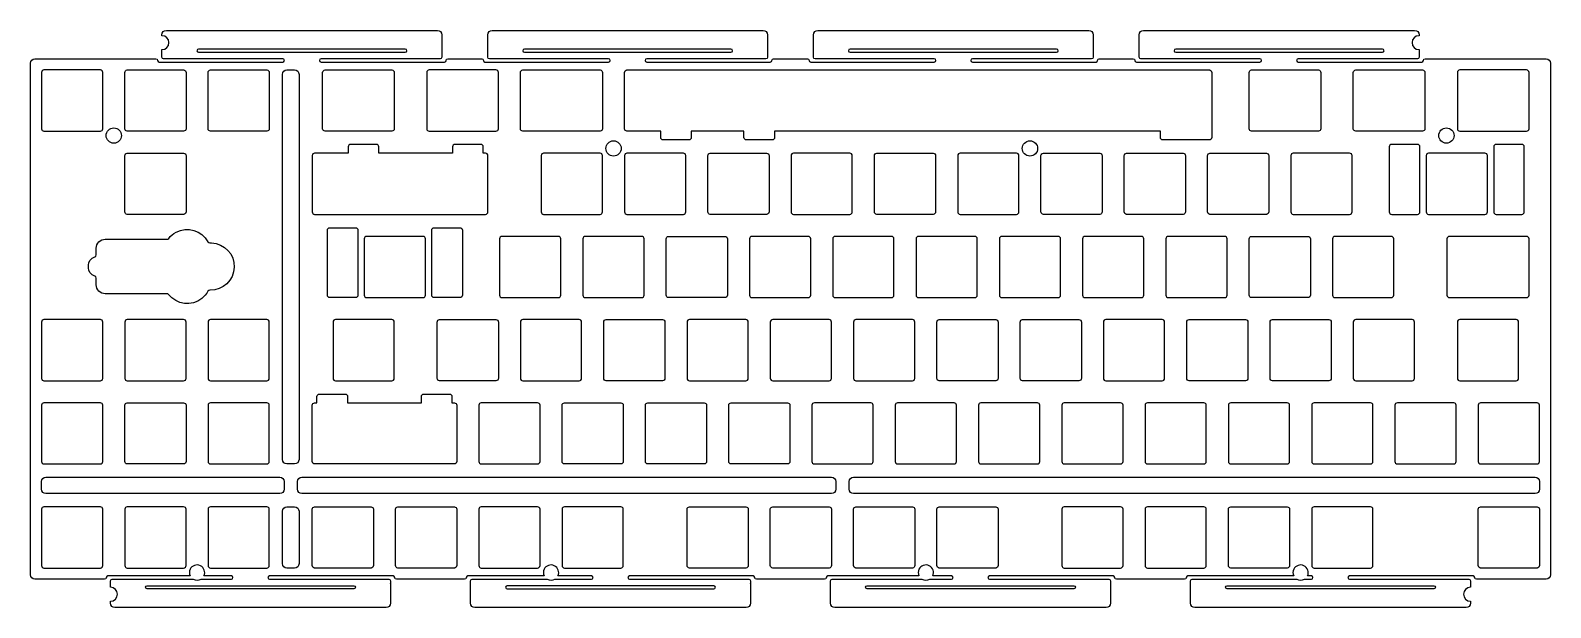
# Model space of a CAD drawing. Extents: x 126 to 474, y 234 to 367.
import ezdxf

# ---------------------------------------------------------------- set-up
doc = ezdxf.new("R2010")
doc.units = 0
doc.header["$MEASUREMENT"] = 0
doc.layers.get('0').update_dxf_attribs({"lineweight": 0})

# ---------------------------------------------------------------- blocks, each defined once
blk = doc.blocks.new('Block_0')
at = {"color": 18, "lineweight": 25, "true_color": 0x000000}
for centre in [(145.22, 342.5), (450.02, 342.5), (259.52, 339.55), (354.77, 339.55)]:
    blk.add_circle(centre, 1.75, dxfattribs=at)
for points, knots in [([(156.24, 365.35), (157.12, 365.35), (157.83, 364.64), (157.83, 363.77), (157.83, 362.89), (157.12, 362.18), (156.24, 362.18), (156.24, 362.18), (156.24, 360.43), (156.24, 360.43), (156.24, 360.22), (156.41, 360.06), (156.62, 360.06), (156.62, 360.06), (183.87, 360.06), (183.87, 360.06), (184.08, 360.06), (184.24, 359.89), (184.24, 359.68), (184.24, 359.47), (184.08, 359.31), (183.87, 359.31), (183.87, 359.31), (155.62, 359.31), (155.62, 359.31), (155.41, 359.31), (155.24, 359.47), (155.24, 359.68), (155.24, 359.89), (155.08, 360.06), (154.87, 360.06), (154.87, 360.06), (127.14, 360.06), (127.14, 360.06), (126.59, 360.06), (126.14, 359.61), (126.14, 359.06), (126.14, 359.06), (126.14, 241.94), (126.14, 241.94), (126.14, 241.39), (126.59, 240.94), (127.14, 240.94), (127.14, 240.94), (143.11, 240.94), (143.11, 240.94), (143.32, 240.94), (143.48, 241.11), (143.48, 241.32), (143.48, 241.53), (143.65, 241.69), (143.86, 241.69), (143.86, 241.69), (162.69, 241.69), (162.69, 241.69), (162.46, 242.17), (162.46, 242.72), (162.69, 243.19), (163.1, 244.07), (164.15, 244.44), (165.02, 244.02), (165.89, 243.61), (166.26, 242.57), (165.85, 241.69), (165.85, 241.69), (172.11, 241.69), (172.11, 241.69), (172.32, 241.69), (172.48, 241.53), (172.48, 241.32), (172.48, 241.11), (172.32, 240.94), (172.11, 240.94), (172.11, 240.94), (165.17, 240.94), (165.17, 240.94), (164.62, 240.61), (163.92, 240.61), (163.37, 240.94), (163.37, 240.94), (144.86, 240.94), (144.86, 240.94), (144.65, 240.94), (144.49, 240.78), (144.49, 240.57), (144.49, 240.57), (144.49, 239.07), (144.49, 239.07), (145.36, 239.07), (146.07, 238.36), (146.07, 237.48), (146.07, 236.6), (145.36, 235.89), (144.49, 235.89), (144.49, 235.89), (144.49, 235.42), (144.49, 235.42), (144.49, 234.87), (144.93, 234.42), (145.49, 234.42), (145.49, 234.42), (207.49, 234.42), (207.49, 234.42), (208.04, 234.42), (208.49, 234.87), (208.49, 235.42), (208.49, 235.42), (208.49, 240), (208.49, 240), (208.49, 239.98), (208.48, 239.96), (208.48, 239.94), (208.48, 239.94), (208.48, 240.57), (208.48, 240.57), (208.48, 240.78), (208.32, 240.94), (208.11, 240.94), (208.11, 240.94), (180.86, 240.94), (180.86, 240.94), (180.65, 240.94), (180.48, 241.11), (180.48, 241.32), (180.48, 241.53), (180.65, 241.69), (180.86, 241.69), (180.86, 241.69), (209.11, 241.69), (209.11, 241.69), (209.32, 241.69), (209.48, 241.53), (209.48, 241.32), (209.48, 241.11), (209.65, 240.94), (209.86, 240.94), (209.86, 240.94), (225.45, 240.94), (225.45, 240.94), (225.66, 240.94), (225.83, 241.11), (225.83, 241.32), (225.83, 241.53), (226, 241.69), (226.2, 241.69), (226.2, 241.69), (243.65, 241.69), (243.65, 241.69), (243.42, 242.17), (243.42, 242.72), (243.65, 243.19), (244.06, 244.07), (245.11, 244.44), (245.98, 244.02), (246.85, 243.61), (247.23, 242.57), (246.81, 241.69), (246.81, 241.69), (254.45, 241.69), (254.45, 241.69), (254.66, 241.69), (254.83, 241.53), (254.83, 241.32), (254.83, 241.11), (254.66, 240.94), (254.45, 240.94), (254.45, 240.94), (246.13, 240.94), (246.13, 240.94), (245.58, 240.61), (244.88, 240.61), (244.33, 240.94), (244.33, 240.94), (227.2, 240.94), (227.2, 240.94), (227, 240.94), (226.83, 240.78), (226.83, 240.57), (226.83, 240.57), (226.83, 235.42), (226.83, 235.42), (226.83, 234.87), (227.28, 234.42), (227.83, 234.42), (227.83, 234.42), (289.83, 234.42), (289.83, 234.42), (290.38, 234.42), (290.83, 234.87), (290.83, 235.42), (290.83, 235.42), (290.83, 239.99), (290.83, 239.99), (290.83, 239.97), (290.83, 239.96), (290.83, 239.94), (290.83, 239.94), (290.83, 240.57), (290.83, 240.57), (290.83, 240.78), (290.66, 240.94), (290.45, 240.94), (290.45, 240.94), (263.2, 240.94), (263.2, 240.94), (263, 240.94), (262.83, 241.11), (262.83, 241.32), (262.83, 241.53), (263, 241.69), (263.2, 241.69), (263.2, 241.69), (291.45, 241.69), (291.45, 241.69), (291.66, 241.69), (291.83, 241.53), (291.83, 241.32), (291.83, 241.11), (292, 240.94), (292.2, 240.94), (292.2, 240.94), (307.8, 240.94), (307.8, 240.94), (308, 240.94), (308.17, 241.11), (308.17, 241.32), (308.17, 241.53), (308.34, 241.69), (308.55, 241.69), (308.55, 241.69), (329.38, 241.69), (329.38, 241.69), (329.15, 242.17), (329.15, 242.72), (329.38, 243.19), (329.79, 244.07), (330.83, 244.44), (331.71, 244.02), (332.58, 243.61), (332.95, 242.57), (332.54, 241.69), (332.54, 241.69), (336.8, 241.69), (336.8, 241.69), (337, 241.69), (337.17, 241.53), (337.17, 241.32), (337.17, 241.11), (337, 240.94), (336.8, 240.94), (336.8, 240.94), (331.86, 240.94), (331.86, 240.94), (331.3, 240.61), (330.61, 240.61), (330.05, 240.94), (330.05, 240.94), (309.55, 240.94), (309.55, 240.94), (309.34, 240.94), (309.17, 240.78), (309.17, 240.57), (309.17, 240.57), (309.17, 235.42), (309.17, 235.42), (309.17, 234.87), (309.62, 234.42), (310.17, 234.42), (310.17, 234.42), (372.17, 234.42), (372.17, 234.42), (372.72, 234.42), (373.17, 234.87), (373.17, 235.42), (373.17, 235.42), (373.17, 239.98), (373.17, 239.98), (373.17, 239.96), (373.17, 239.95), (373.17, 239.94), (373.17, 239.94), (373.17, 240.57), (373.17, 240.57), (373.17, 240.78), (373, 240.94), (372.8, 240.94), (372.8, 240.94), (345.55, 240.94), (345.55, 240.94), (345.34, 240.94), (345.17, 241.11), (345.17, 241.32), (345.17, 241.53), (345.34, 241.69), (345.55, 241.69), (345.55, 241.69), (373.8, 241.69), (373.8, 241.69), (374, 241.69), (374.17, 241.53), (374.17, 241.32), (374.17, 241.11), (374.34, 240.94), (374.55, 240.94), (374.55, 240.94), (390.14, 240.94), (390.14, 240.94), (390.35, 240.94), (390.51, 241.11), (390.51, 241.32), (390.51, 241.53), (390.68, 241.69), (390.89, 241.69), (390.89, 241.69), (415.1, 241.69), (415.1, 241.69), (414.87, 242.17), (414.87, 242.72), (415.1, 243.19), (415.51, 244.07), (416.56, 244.44), (417.43, 244.02), (418.3, 243.61), (418.68, 242.57), (418.26, 241.69), (418.26, 241.69), (419.14, 241.69), (419.14, 241.69), (419.35, 241.69), (419.51, 241.53), (419.51, 241.32), (419.51, 241.11), (419.35, 240.94), (419.14, 240.94), (419.14, 240.94), (417.58, 240.94), (417.58, 240.94), (417.03, 240.61), (416.33, 240.61), (415.78, 240.94), (415.78, 240.94), (391.89, 240.94), (391.89, 240.94), (391.68, 240.94), (391.51, 240.78), (391.51, 240.57), (391.51, 240.57), (391.51, 235.42), (391.51, 235.42), (391.51, 234.87), (391.96, 234.42), (392.51, 234.42), (392.51, 234.42), (454.51, 234.42), (454.51, 234.42), (455.07, 234.42), (455.51, 234.87), (455.51, 235.42), (455.51, 235.42), (455.51, 235.89), (455.51, 235.89), (454.64, 235.89), (453.93, 236.6), (453.93, 237.48), (453.93, 238.36), (454.64, 239.07), (455.51, 239.07), (455.51, 239.07), (455.51, 240.57), (455.51, 240.57), (455.51, 240.78), (455.35, 240.94), (455.14, 240.94), (455.14, 240.94), (427.89, 240.94), (427.89, 240.94), (427.68, 240.94), (427.51, 241.11), (427.51, 241.32), (427.51, 241.53), (427.68, 241.69), (427.89, 241.69), (427.89, 241.69), (456.14, 241.69), (456.14, 241.69), (456.35, 241.69), (456.51, 241.53), (456.51, 241.32), (456.51, 241.11), (456.68, 240.94), (456.89, 240.94), (456.89, 240.94), (472.86, 240.94), (472.86, 240.94), (473.41, 240.94), (473.86, 241.39), (473.86, 241.94), (473.86, 241.94), (473.86, 359.06), (473.86, 359.06), (473.86, 359.61), (473.41, 360.06), (472.86, 360.06), (472.86, 360.06), (445.13, 360.06), (445.13, 360.06), (444.92, 360.06), (444.76, 359.89), (444.76, 359.68), (444.76, 359.47), (444.59, 359.31), (444.38, 359.31), (444.38, 359.31), (416.13, 359.31), (416.13, 359.31), (415.92, 359.31), (415.76, 359.47), (415.76, 359.68), (415.76, 359.89), (415.92, 360.06), (416.13, 360.06), (416.13, 360.06), (443.38, 360.06), (443.38, 360.06), (443.59, 360.06), (443.76, 360.22), (443.76, 360.43), (443.76, 360.43), (443.76, 362.18), (443.76, 362.18), (442.88, 362.18), (442.17, 362.89), (442.17, 363.77), (442.17, 364.64), (442.88, 365.35), (443.76, 365.35), (443.76, 365.35), (443.76, 365.58), (443.76, 365.58), (443.76, 366.13), (443.31, 366.58), (442.76, 366.58), (442.76, 366.58), (380.76, 366.58), (380.76, 366.58), (380.2, 366.58), (379.76, 366.13), (379.76, 365.58), (379.76, 365.58), (379.76, 360.43), (379.76, 360.43), (379.76, 360.22), (379.92, 360.06), (380.13, 360.06), (380.13, 360.06), (407.38, 360.06), (407.38, 360.06), (407.59, 360.06), (407.76, 359.89), (407.76, 359.68), (407.76, 359.47), (407.59, 359.31), (407.38, 359.31), (407.38, 359.31), (379.13, 359.31), (379.13, 359.31), (378.92, 359.31), (378.76, 359.47), (378.76, 359.68), (378.76, 359.89), (378.59, 360.06), (378.38, 360.06), (378.38, 360.06), (370.63, 360.06), (370.63, 360.06), (370.42, 360.06), (370.25, 359.89), (370.25, 359.68), (370.25, 359.47), (370.08, 359.31), (369.88, 359.31), (369.88, 359.31), (341.63, 359.31), (341.63, 359.31), (341.42, 359.31), (341.25, 359.47), (341.25, 359.68), (341.25, 359.89), (341.42, 360.06), (341.63, 360.06), (341.63, 360.06), (368.88, 360.06), (368.88, 360.06), (369.08, 360.06), (369.25, 360.22), (369.25, 360.43), (369.25, 360.43), (369.25, 361.06), (369.25, 361.06), (369.25, 361.05), (369.25, 361.04), (369.25, 361.03), (369.25, 361.03), (369.25, 365.58), (369.25, 365.58), (369.25, 366.13), (368.8, 366.58), (368.25, 366.58), (368.25, 366.58), (306.25, 366.58), (306.25, 366.58), (305.7, 366.58), (305.25, 366.13), (305.25, 365.58), (305.25, 365.58), (305.25, 360.43), (305.25, 360.43), (305.25, 360.22), (305.42, 360.06), (305.63, 360.06), (305.63, 360.06), (332.88, 360.06), (332.88, 360.06), (333.08, 360.06), (333.25, 359.89), (333.25, 359.68), (333.25, 359.47), (333.08, 359.31), (332.88, 359.31), (332.88, 359.31), (304.63, 359.31), (304.63, 359.31), (304.42, 359.31), (304.25, 359.47), (304.25, 359.68), (304.25, 359.89), (304.08, 360.06), (303.88, 360.06), (303.88, 360.06), (296.12, 360.06), (296.12, 360.06), (295.92, 360.06), (295.75, 359.89), (295.75, 359.68), (295.75, 359.47), (295.58, 359.31), (295.37, 359.31), (295.37, 359.31), (267.12, 359.31), (267.12, 359.31), (266.92, 359.31), (266.75, 359.47), (266.75, 359.68), (266.75, 359.89), (266.92, 360.06), (267.12, 360.06), (267.12, 360.06), (294.37, 360.06), (294.37, 360.06), (294.58, 360.06), (294.75, 360.22), (294.75, 360.43), (294.75, 360.43), (294.75, 361.06), (294.75, 361.06), (294.75, 361.05), (294.75, 361.04), (294.75, 361.02), (294.75, 361.02), (294.75, 365.58), (294.75, 365.58), (294.75, 366.13), (294.3, 366.58), (293.75, 366.58), (293.75, 366.58), (231.75, 366.58), (231.75, 366.58), (231.2, 366.58), (230.75, 366.13), (230.75, 365.58), (230.75, 365.58), (230.75, 360.43), (230.75, 360.43), (230.75, 360.22), (230.92, 360.06), (231.12, 360.06), (231.12, 360.06), (258.37, 360.06), (258.37, 360.06), (258.58, 360.06), (258.75, 359.89), (258.75, 359.68), (258.75, 359.47), (258.58, 359.31), (258.37, 359.31), (258.37, 359.31), (230.12, 359.31), (230.12, 359.31), (229.92, 359.31), (229.75, 359.47), (229.75, 359.68), (229.75, 359.89), (229.58, 360.06), (229.37, 360.06), (229.37, 360.06), (221.62, 360.06), (221.62, 360.06), (221.41, 360.06), (221.24, 359.89), (221.24, 359.68), (221.24, 359.47), (221.08, 359.31), (220.87, 359.31), (220.87, 359.31), (192.62, 359.31), (192.62, 359.31), (192.41, 359.31), (192.24, 359.47), (192.24, 359.68), (192.24, 359.89), (192.41, 360.06), (192.62, 360.06), (192.62, 360.06), (219.87, 360.06), (219.87, 360.06), (220.08, 360.06), (220.24, 360.22), (220.24, 360.43), (220.24, 360.43), (220.24, 361.06), (220.24, 361.06), (220.24, 361.04), (220.24, 361.03), (220.24, 361.02), (220.24, 361.02), (220.24, 365.58), (220.24, 365.58), (220.24, 366.13), (219.8, 366.58), (219.24, 366.58), (219.24, 366.58), (157.24, 366.58), (157.24, 366.58), (156.69, 366.58), (156.24, 366.13), (156.24, 365.58), (156.24, 365.58), (156.24, 365.35), (156.24, 365.35)], [0, 0, 0, 0, 1, 1, 1, 2, 2, 2, 3, 3, 3, 4, 4, 4, 5, 5, 5, 6, 6, 6, 7, 7, 7, 8, 8, 8, 9, 9, 9, 10, 10, 10, 11, 11, 11, 12, 12, 12, 13, 13, 13, 14, 14, 14, 15, 15, 15, 16, 16, 16, 17, 17, 17, 18, 18, 18, 19, 19, 19, 20, 20, 20, 21, 21, 21, 22, 22, 22, 23, 23, 23, 24, 24, 24, 25, 25, 25, 26, 26, 26, 27, 27, 27, 28, 28, 28, 29, 29, 29, 30, 30, 30, 31, 31, 31, 32, 32, 32, 33, 33, 33, 34, 34, 34, 35, 35, 35, 36, 36, 36, 37, 37, 37, 38, 38, 38, 39, 39, 39, 40, 40, 40, 41, 41, 41, 42, 42, 42, 43, 43, 43, 44, 44, 44, 45, 45, 45, 46, 46, 46, 47, 47, 47, 48, 48, 48, 49, 49, 49, 50, 50, 50, 51, 51, 51, 52, 52, 52, 53, 53, 53, 54, 54, 54, 55, 55, 55, 56, 56, 56, 57, 57, 57, 58, 58, 58, 59, 59, 59, 60, 60, 60, 61, 61, 61, 62, 62, 62, 63, 63, 63, 64, 64, 64, 65, 65, 65, 66, 66, 66, 67, 67, 67, 68, 68, 68, 69, 69, 69, 70, 70, 70, 71, 71, 71, 72, 72, 72, 73, 73, 73, 74, 74, 74, 75, 75, 75, 76, 76, 76, 77, 77, 77, 78, 78, 78, 79, 79, 79, 80, 80, 80, 81, 81, 81, 82, 82, 82, 83, 83, 83, 84, 84, 84, 85, 85, 85, 86, 86, 86, 87, 87, 87, 88, 88, 88, 89, 89, 89, 90, 90, 90, 91, 91, 91, 92, 92, 92, 93, 93, 93, 94, 94, 94, 95, 95, 95, 96, 96, 96, 97, 97, 97, 98, 98, 98, 99, 99, 99, 100, 100, 100, 101, 101, 101, 102, 102, 102, 103, 103, 103, 104, 104, 104, 105, 105, 105, 106, 106, 106, 107, 107, 107, 108, 108, 108, 109, 109, 109, 110, 110, 110, 111, 111, 111, 112, 112, 112, 113, 113, 113, 114, 114, 114, 115, 115, 115, 116, 116, 116, 117, 117, 117, 118, 118, 118, 119, 119, 119, 120, 120, 120, 121, 121, 121, 122, 122, 122, 123, 123, 123, 124, 124, 124, 125, 125, 125, 126, 126, 126, 127, 127, 127, 128, 128, 128, 129, 129, 129, 130, 130, 130, 131, 131, 131, 132, 132, 132, 133, 133, 133, 134, 134, 134, 135, 135, 135, 136, 136, 136, 137, 137, 137, 138, 138, 138, 139, 139, 139, 140, 140, 140, 141, 141, 141, 142, 142, 142, 143, 143, 143, 144, 144, 144, 145, 145, 145, 146, 146, 146, 147, 147, 147, 148, 148, 148, 149, 149, 149, 150, 150, 150, 151, 151, 151, 152, 152, 152, 153, 153, 153, 154, 154, 154, 155, 155, 155, 156, 156, 156, 157, 157, 157, 158, 158, 158, 159, 159, 159, 160, 160, 160, 161, 161, 161, 162, 162, 162, 163, 163, 163, 164, 164, 164, 165, 165, 165, 166, 166, 166, 167, 167, 167, 168, 168, 168, 169, 169, 169, 170, 170, 170, 171, 171, 171, 172, 172, 172, 173, 173, 173, 174, 174, 174, 175, 175, 175, 176, 176, 176, 177, 177, 177, 178, 178, 178, 179, 179, 179, 180, 180, 180, 181, 181, 181, 182, 182, 182, 183, 183, 183, 184, 184, 184, 185, 185, 185, 186, 186, 186, 187, 187, 187, 188, 188, 188, 189, 189, 189, 190, 190, 190, 191, 191, 191, 192, 192, 192, 193, 193, 193, 194, 194, 194, 195, 195, 195, 196, 196, 196, 197, 197, 197, 198, 198, 198, 199, 199, 199, 200, 200, 200, 201, 201, 201, 202, 202, 202, 203, 203, 203, 204, 204, 204, 205, 205, 205, 206, 206, 206, 207, 207, 207, 208, 208, 208, 209, 209, 209, 210, 210, 210, 211, 211, 211, 212, 212, 212, 213, 213, 213, 214, 214, 214, 215, 215, 215, 216, 216, 216, 216]), ([(211.87, 362.31), (212.08, 362.31), (212.24, 362.14), (212.24, 361.93), (212.24, 361.72), (212.08, 361.56), (211.87, 361.56), (211.87, 361.56), (164.62, 361.56), (164.62, 361.56), (164.41, 361.56), (164.24, 361.72), (164.24, 361.93), (164.24, 362.14), (164.41, 362.31), (164.62, 362.31), (164.62, 362.31), (211.87, 362.31), (211.87, 362.31)], [0, 0, 0, 0, 1, 1, 1, 2, 2, 2, 3, 3, 3, 4, 4, 4, 5, 5, 5, 6, 6, 6, 6]), ([(286.37, 362.31), (286.58, 362.31), (286.75, 362.14), (286.75, 361.93), (286.75, 361.72), (286.58, 361.56), (286.37, 361.56), (286.37, 361.56), (239.12, 361.56), (239.12, 361.56), (238.92, 361.56), (238.75, 361.72), (238.75, 361.93), (238.75, 362.14), (238.92, 362.31), (239.12, 362.31), (239.12, 362.31), (286.37, 362.31), (286.37, 362.31)], [0, 0, 0, 0, 1, 1, 1, 2, 2, 2, 3, 3, 3, 4, 4, 4, 5, 5, 5, 6, 6, 6, 6]), ([(360.88, 362.31), (361.08, 362.31), (361.25, 362.14), (361.25, 361.93), (361.25, 361.72), (361.08, 361.56), (360.88, 361.56), (360.88, 361.56), (313.63, 361.56), (313.63, 361.56), (313.42, 361.56), (313.25, 361.72), (313.25, 361.93), (313.25, 362.14), (313.42, 362.31), (313.63, 362.31), (313.63, 362.31), (360.88, 362.31), (360.88, 362.31)], [0, 0, 0, 0, 1, 1, 1, 2, 2, 2, 3, 3, 3, 4, 4, 4, 5, 5, 5, 6, 6, 6, 6]), ([(435.38, 362.31), (435.59, 362.31), (435.76, 362.14), (435.76, 361.93), (435.76, 361.72), (435.59, 361.56), (435.38, 361.56), (435.38, 361.56), (388.13, 361.56), (388.13, 361.56), (387.92, 361.56), (387.76, 361.72), (387.76, 361.93), (387.76, 362.14), (387.92, 362.31), (388.13, 362.31), (388.13, 362.31), (435.38, 362.31), (435.38, 362.31)], [0, 0, 0, 0, 1, 1, 1, 2, 2, 2, 3, 3, 3, 4, 4, 4, 5, 5, 5, 6, 6, 6, 6]), ([(142.14, 357.51), (142.45, 357.51), (142.69, 357.26), (142.69, 356.96), (142.69, 356.96), (142.69, 344.06), (142.69, 344.06), (142.69, 343.75), (142.45, 343.51), (142.14, 343.51), (142.14, 343.51), (129.24, 343.51), (129.24, 343.51), (128.94, 343.51), (128.69, 343.75), (128.69, 344.06), (128.69, 344.06), (128.69, 356.96), (128.69, 356.96), (128.69, 357.26), (128.94, 357.51), (129.24, 357.51), (129.24, 357.51), (142.14, 357.51), (142.14, 357.51)], [0, 0, 0, 0, 1, 1, 1, 2, 2, 2, 3, 3, 3, 4, 4, 4, 5, 5, 5, 6, 6, 6, 7, 7, 7, 8, 8, 8, 8]), ([(147.74, 356.96), (147.74, 356.96), (147.74, 344.06), (147.74, 344.06), (147.74, 343.75), (147.99, 343.51), (148.29, 343.51), (148.29, 343.51), (161.19, 343.51), (161.19, 343.51), (161.5, 343.51), (161.74, 343.75), (161.74, 344.06), (161.74, 344.06), (161.74, 356.96), (161.74, 356.96), (161.74, 357.26), (161.5, 357.51), (161.19, 357.51), (161.19, 357.51), (148.29, 357.51), (148.29, 357.51), (147.99, 357.51), (147.74, 357.26), (147.74, 356.96)], [0, 0, 0, 0, 1, 1, 1, 2, 2, 2, 3, 3, 3, 4, 4, 4, 5, 5, 5, 6, 6, 6, 7, 7, 7, 8, 8, 8, 8]), ([(166.79, 356.96), (166.79, 356.96), (166.79, 344.06), (166.79, 344.06), (166.79, 343.75), (167.04, 343.51), (167.34, 343.51), (167.34, 343.51), (180.24, 343.51), (180.24, 343.51), (180.55, 343.51), (180.79, 343.75), (180.79, 344.06), (180.79, 344.06), (180.79, 356.96), (180.79, 356.96), (180.79, 357.26), (180.55, 357.51), (180.24, 357.51), (180.24, 357.51), (167.34, 357.51), (167.34, 357.51), (167.04, 357.51), (166.79, 357.26), (166.79, 356.96)], [0, 0, 0, 0, 1, 1, 1, 2, 2, 2, 3, 3, 3, 4, 4, 4, 5, 5, 5, 6, 6, 6, 7, 7, 7, 8, 8, 8, 8]), ([(187.58, 268.31), (187.58, 268.31), (187.58, 356.51), (187.58, 356.51), (187.58, 357.06), (187.13, 357.51), (186.58, 357.51), (186.58, 357.51), (184.82, 357.51), (184.82, 357.51), (184.27, 357.51), (183.82, 357.06), (183.82, 356.51), (183.82, 356.51), (183.82, 268.31), (183.82, 268.31), (183.82, 267.75), (184.27, 267.31), (184.82, 267.31), (184.82, 267.31), (186.58, 267.31), (186.58, 267.31), (187.13, 267.31), (187.58, 267.75), (187.58, 268.31)], [0, 0, 0, 0, 1, 1, 1, 2, 2, 2, 3, 3, 3, 4, 4, 4, 5, 5, 5, 6, 6, 6, 7, 7, 7, 8, 8, 8, 8]), ([(209.37, 344.06), (209.37, 344.06), (209.37, 356.96), (209.37, 356.96), (209.37, 357.26), (209.12, 357.51), (208.82, 357.51), (208.82, 357.51), (193.54, 357.51), (193.54, 357.51), (193.23, 357.51), (192.99, 357.26), (192.99, 356.96), (192.99, 356.96), (192.99, 344.06), (192.99, 344.06), (192.99, 343.75), (193.23, 343.51), (193.54, 343.51), (193.54, 343.51), (208.82, 343.51), (208.82, 343.51), (209.12, 343.51), (209.37, 343.75), (209.37, 344.06)], [0, 0, 0, 0, 1, 1, 1, 2, 2, 2, 3, 3, 3, 4, 4, 4, 5, 5, 5, 6, 6, 6, 7, 7, 7, 8, 8, 8, 8]), ([(216.8, 356.96), (216.8, 357.26), (217.05, 357.51), (217.35, 357.51), (217.35, 357.51), (232.63, 357.51), (232.63, 357.51), (232.94, 357.51), (233.18, 357.26), (233.18, 356.96), (233.18, 356.96), (233.18, 344.06), (233.18, 344.06), (233.18, 343.75), (232.94, 343.51), (232.63, 343.51), (232.63, 343.51), (217.35, 343.51), (217.35, 343.51), (217.05, 343.51), (216.8, 343.75), (216.8, 344.06), (216.8, 344.06), (216.8, 356.96), (216.8, 356.96)], [0, 0, 0, 0, 1, 1, 1, 2, 2, 2, 3, 3, 3, 4, 4, 4, 5, 5, 5, 6, 6, 6, 7, 7, 7, 8, 8, 8, 8]), ([(256.44, 357.51), (256.44, 357.51), (238.78, 357.51), (238.78, 357.51), (238.48, 357.51), (238.23, 357.26), (238.23, 356.96), (238.23, 356.96), (238.23, 344.06), (238.23, 344.06), (238.23, 343.75), (238.48, 343.51), (238.78, 343.51), (238.78, 343.51), (256.44, 343.51), (256.44, 343.51), (256.75, 343.51), (256.99, 343.75), (256.99, 344.06), (256.99, 344.06), (256.99, 356.96), (256.99, 356.96), (256.99, 357.26), (256.75, 357.51), (256.44, 357.51)], [0, 0, 0, 0, 1, 1, 1, 2, 2, 2, 3, 3, 3, 4, 4, 4, 5, 5, 5, 6, 6, 6, 7, 7, 7, 8, 8, 8, 8]), ([(395.81, 357.51), (395.81, 357.51), (262.59, 357.51), (262.59, 357.51), (262.29, 357.51), (262.04, 357.26), (262.04, 356.96), (262.04, 356.96), (262.04, 344.06), (262.04, 344.06), (262.04, 343.75), (262.29, 343.51), (262.59, 343.51), (262.59, 343.51), (270.31, 343.51), (270.31, 343.51), (270.31, 343.51), (270.31, 342.06), (270.31, 342.06), (270.31, 341.75), (270.55, 341.51), (270.86, 341.51), (270.86, 341.51), (276.76, 341.51), (276.76, 341.51), (277.06, 341.51), (277.31, 341.75), (277.31, 342.06), (277.31, 342.06), (277.31, 343.51), (277.31, 343.51), (277.31, 343.51), (277.88, 343.51), (277.88, 343.51), (277.92, 343.51), (277.96, 343.52), (278.01, 343.53), (278.23, 343.52), (278.46, 343.51), (278.7, 343.51), (278.7, 343.51), (289.36, 343.51), (289.36, 343.51), (289.36, 343.51), (289.36, 342.06), (289.36, 342.06), (289.36, 341.75), (289.61, 341.51), (289.91, 341.51), (289.91, 341.51), (295.81, 341.51), (295.81, 341.51), (296.12, 341.51), (296.36, 341.75), (296.36, 342.06), (296.36, 342.06), (296.36, 343.51), (296.36, 343.51), (296.36, 343.51), (384.61, 343.51), (384.61, 343.51), (384.61, 343.51), (384.61, 342.06), (384.61, 342.06), (384.61, 341.75), (384.85, 341.51), (385.16, 341.51), (385.16, 341.51), (395.81, 341.51), (395.81, 341.51), (396.12, 341.51), (396.36, 341.75), (396.36, 342.06), (396.36, 342.06), (396.36, 356.96), (396.36, 356.96), (396.36, 357.26), (396.12, 357.51), (395.81, 357.51)], [0, 0, 0, 0, 1, 1, 1, 2, 2, 2, 3, 3, 3, 4, 4, 4, 5, 5, 5, 6, 6, 6, 7, 7, 7, 8, 8, 8, 9, 9, 9, 10, 10, 10, 11, 11, 11, 12, 12, 12, 13, 13, 13, 14, 14, 14, 15, 15, 15, 16, 16, 16, 17, 17, 17, 18, 18, 18, 19, 19, 19, 20, 20, 20, 21, 21, 21, 22, 22, 22, 23, 23, 23, 24, 24, 24, 25, 25, 25, 26, 26, 26, 26]), ([(405.47, 343.51), (405.47, 343.51), (420.75, 343.51), (420.75, 343.51), (421.05, 343.51), (421.3, 343.75), (421.3, 344.06), (421.3, 344.06), (421.3, 356.96), (421.3, 356.96), (421.3, 357.26), (421.05, 357.51), (420.75, 357.51), (420.75, 357.51), (405.47, 357.51), (405.47, 357.51), (405.16, 357.51), (404.92, 357.26), (404.92, 356.96), (404.92, 356.96), (404.92, 344.06), (404.92, 344.06), (404.92, 343.75), (405.16, 343.51), (405.47, 343.51)], [0, 0, 0, 0, 1, 1, 1, 2, 2, 2, 3, 3, 3, 4, 4, 4, 5, 5, 5, 6, 6, 6, 7, 7, 7, 8, 8, 8, 8]), ([(445.11, 344.06), (445.11, 344.06), (445.11, 356.96), (445.11, 356.96), (445.11, 357.26), (444.87, 357.51), (444.56, 357.51), (444.56, 357.51), (429.28, 357.51), (429.28, 357.51), (428.98, 357.51), (428.73, 357.26), (428.73, 356.96), (428.73, 356.96), (428.73, 344.06), (428.73, 344.06), (428.73, 343.75), (428.98, 343.51), (429.28, 343.51), (429.28, 343.51), (444.56, 343.51), (444.56, 343.51), (444.87, 343.51), (445.11, 343.75), (445.11, 344.06)], [0, 0, 0, 0, 1, 1, 1, 2, 2, 2, 3, 3, 3, 4, 4, 4, 5, 5, 5, 6, 6, 6, 7, 7, 7, 8, 8, 8, 8]), ([(452.54, 356.96), (452.54, 357.26), (452.79, 357.51), (453.09, 357.51), (453.09, 357.51), (468.37, 357.51), (468.37, 357.51), (468.68, 357.51), (468.92, 357.26), (468.92, 356.96), (468.92, 356.96), (468.92, 344.06), (468.92, 344.06), (468.92, 343.75), (468.68, 343.51), (468.37, 343.51), (468.37, 343.51), (453.09, 343.51), (453.09, 343.51), (452.79, 343.51), (452.54, 343.75), (452.54, 344.06), (452.54, 344.06), (452.54, 356.96), (452.54, 356.96)], [0, 0, 0, 0, 1, 1, 1, 2, 2, 2, 3, 3, 3, 4, 4, 4, 5, 5, 5, 6, 6, 6, 7, 7, 7, 8, 8, 8, 8]), ([(148.29, 324.46), (148.29, 324.46), (161.19, 324.46), (161.19, 324.46), (161.5, 324.46), (161.74, 324.7), (161.74, 325.01), (161.74, 325.01), (161.74, 337.91), (161.74, 337.91), (161.74, 338.21), (161.5, 338.46), (161.19, 338.46), (161.19, 338.46), (148.29, 338.46), (148.29, 338.46), (147.99, 338.46), (147.74, 338.21), (147.74, 337.91), (147.74, 337.91), (147.74, 325.01), (147.74, 325.01), (147.74, 324.7), (147.99, 324.46), (148.29, 324.46)], [0, 0, 0, 0, 1, 1, 1, 2, 2, 2, 3, 3, 3, 4, 4, 4, 5, 5, 5, 6, 6, 6, 7, 7, 7, 8, 8, 8, 8]), ([(205.84, 338.46), (205.84, 338.46), (222.71, 338.46), (222.71, 338.46), (222.71, 338.46), (222.71, 339.91), (222.71, 339.91), (222.71, 340.21), (222.96, 340.46), (223.26, 340.46), (223.26, 340.46), (229.16, 340.46), (229.16, 340.46), (229.47, 340.46), (229.71, 340.21), (229.71, 339.91), (229.71, 339.91), (229.71, 338.46), (229.71, 338.46), (229.71, 338.46), (230.25, 338.46), (230.25, 338.46), (230.55, 338.46), (230.8, 338.21), (230.8, 337.91), (230.8, 337.91), (230.8, 325.01), (230.8, 325.01), (230.8, 324.7), (230.55, 324.46), (230.25, 324.46), (230.25, 324.46), (191.16, 324.46), (191.16, 324.46), (190.85, 324.46), (190.61, 324.7), (190.61, 325.01), (190.61, 325.01), (190.61, 337.91), (190.61, 337.91), (190.61, 338.21), (190.85, 338.46), (191.16, 338.46), (191.16, 338.46), (198.84, 338.46), (198.84, 338.46), (198.84, 338.46), (198.84, 339.91), (198.84, 339.91), (198.84, 340.21), (199.08, 340.46), (199.39, 340.46), (199.39, 340.46), (205.29, 340.46), (205.29, 340.46), (205.59, 340.46), (205.84, 340.21), (205.84, 339.91), (205.84, 339.91), (205.84, 338.46), (205.84, 338.46)], [0, 0, 0, 0, 1, 1, 1, 2, 2, 2, 3, 3, 3, 4, 4, 4, 5, 5, 5, 6, 6, 6, 7, 7, 7, 8, 8, 8, 9, 9, 9, 10, 10, 10, 11, 11, 11, 12, 12, 12, 13, 13, 13, 14, 14, 14, 15, 15, 15, 16, 16, 16, 17, 17, 17, 18, 18, 18, 19, 19, 19, 20, 20, 20, 20]), ([(256.44, 338.46), (256.75, 338.46), (256.99, 338.21), (256.99, 337.91), (256.99, 337.91), (256.99, 325.01), (256.99, 325.01), (256.99, 324.7), (256.75, 324.46), (256.44, 324.46), (256.44, 324.46), (243.54, 324.46), (243.54, 324.46), (243.24, 324.46), (242.99, 324.7), (242.99, 325.01), (242.99, 325.01), (242.99, 337.91), (242.99, 337.91), (242.99, 338.21), (243.24, 338.46), (243.54, 338.46), (243.54, 338.46), (256.44, 338.46), (256.44, 338.46)], [0, 0, 0, 0, 1, 1, 1, 2, 2, 2, 3, 3, 3, 4, 4, 4, 5, 5, 5, 6, 6, 6, 7, 7, 7, 8, 8, 8, 8]), ([(262.59, 324.46), (262.29, 324.46), (262.04, 324.7), (262.04, 325.01), (262.04, 325.01), (262.04, 337.91), (262.04, 337.91), (262.04, 338.21), (262.29, 338.46), (262.59, 338.46), (262.59, 338.46), (275.49, 338.46), (275.49, 338.46), (275.8, 338.46), (276.04, 338.21), (276.04, 337.91), (276.04, 337.91), (276.04, 325.01), (276.04, 325.01), (276.04, 324.7), (275.8, 324.46), (275.49, 324.46), (275.49, 324.46), (262.59, 324.46), (262.59, 324.46)], [0, 0, 0, 0, 1, 1, 1, 2, 2, 2, 3, 3, 3, 4, 4, 4, 5, 5, 5, 6, 6, 6, 7, 7, 7, 8, 8, 8, 8]), ([(281.64, 324.46), (281.64, 324.46), (294.54, 324.46), (294.54, 324.46), (294.85, 324.46), (295.09, 324.7), (295.09, 325.01), (295.09, 325.01), (295.09, 337.91), (295.09, 337.91), (295.09, 338.21), (294.85, 338.46), (294.54, 338.46), (294.54, 338.46), (281.64, 338.46), (281.64, 338.46), (281.34, 338.46), (281.09, 338.21), (281.09, 337.91), (281.09, 337.91), (281.09, 325.01), (281.09, 325.01), (281.09, 324.7), (281.34, 324.46), (281.64, 324.46)], [0, 0, 0, 0, 1, 1, 1, 2, 2, 2, 3, 3, 3, 4, 4, 4, 5, 5, 5, 6, 6, 6, 7, 7, 7, 8, 8, 8, 8]), ([(300.69, 324.46), (300.39, 324.46), (300.14, 324.7), (300.14, 325.01), (300.14, 325.01), (300.14, 337.91), (300.14, 337.91), (300.14, 338.21), (300.39, 338.46), (300.69, 338.46), (300.69, 338.46), (313.59, 338.46), (313.59, 338.46), (313.9, 338.46), (314.14, 338.21), (314.14, 337.91), (314.14, 337.91), (314.14, 325.01), (314.14, 325.01), (314.14, 324.7), (313.9, 324.46), (313.59, 324.46), (313.59, 324.46), (300.69, 324.46), (300.69, 324.46)], [0, 0, 0, 0, 1, 1, 1, 2, 2, 2, 3, 3, 3, 4, 4, 4, 5, 5, 5, 6, 6, 6, 7, 7, 7, 8, 8, 8, 8]), ([(319.74, 324.46), (319.74, 324.46), (332.64, 324.46), (332.64, 324.46), (332.95, 324.46), (333.19, 324.7), (333.19, 325.01), (333.19, 325.01), (333.19, 337.91), (333.19, 337.91), (333.19, 338.21), (332.95, 338.46), (332.64, 338.46), (332.64, 338.46), (319.74, 338.46), (319.74, 338.46), (319.44, 338.46), (319.19, 338.21), (319.19, 337.91), (319.19, 337.91), (319.19, 325.01), (319.19, 325.01), (319.19, 324.7), (319.44, 324.46), (319.74, 324.46)], [0, 0, 0, 0, 1, 1, 1, 2, 2, 2, 3, 3, 3, 4, 4, 4, 5, 5, 5, 6, 6, 6, 7, 7, 7, 8, 8, 8, 8]), ([(352.24, 325.01), (352.24, 324.7), (352, 324.46), (351.69, 324.46), (351.69, 324.46), (338.79, 324.46), (338.79, 324.46), (338.49, 324.46), (338.24, 324.7), (338.24, 325.01), (338.24, 325.01), (338.24, 337.91), (338.24, 337.91), (338.24, 338.21), (338.49, 338.46), (338.79, 338.46), (338.79, 338.46), (351.69, 338.46), (351.69, 338.46), (352, 338.46), (352.24, 338.21), (352.24, 337.91), (352.24, 337.91), (352.24, 325.01), (352.24, 325.01)], [0, 0, 0, 0, 1, 1, 1, 2, 2, 2, 3, 3, 3, 4, 4, 4, 5, 5, 5, 6, 6, 6, 7, 7, 7, 8, 8, 8, 8]), ([(357.84, 324.46), (357.84, 324.46), (370.74, 324.46), (370.74, 324.46), (371.05, 324.46), (371.29, 324.7), (371.29, 325.01), (371.29, 325.01), (371.29, 337.91), (371.29, 337.91), (371.29, 338.21), (371.05, 338.46), (370.74, 338.46), (370.74, 338.46), (357.84, 338.46), (357.84, 338.46), (357.54, 338.46), (357.29, 338.21), (357.29, 337.91), (357.29, 337.91), (357.29, 325.01), (357.29, 325.01), (357.29, 324.7), (357.54, 324.46), (357.84, 324.46)], [0, 0, 0, 0, 1, 1, 1, 2, 2, 2, 3, 3, 3, 4, 4, 4, 5, 5, 5, 6, 6, 6, 7, 7, 7, 8, 8, 8, 8]), ([(389.79, 338.46), (389.79, 338.46), (376.89, 338.46), (376.89, 338.46), (376.59, 338.46), (376.34, 338.21), (376.34, 337.91), (376.34, 337.91), (376.34, 325.01), (376.34, 325.01), (376.34, 324.7), (376.59, 324.46), (376.89, 324.46), (376.89, 324.46), (389.79, 324.46), (389.79, 324.46), (390.1, 324.46), (390.34, 324.7), (390.34, 325.01), (390.34, 325.01), (390.34, 337.91), (390.34, 337.91), (390.34, 338.21), (390.1, 338.46), (389.79, 338.46)], [0, 0, 0, 0, 1, 1, 1, 2, 2, 2, 3, 3, 3, 4, 4, 4, 5, 5, 5, 6, 6, 6, 7, 7, 7, 8, 8, 8, 8]), ([(395.39, 337.91), (395.39, 337.91), (395.39, 325.01), (395.39, 325.01), (395.39, 324.7), (395.64, 324.46), (395.94, 324.46), (395.94, 324.46), (408.84, 324.46), (408.84, 324.46), (409.15, 324.46), (409.39, 324.7), (409.39, 325.01), (409.39, 325.01), (409.39, 337.91), (409.39, 337.91), (409.39, 338.21), (409.15, 338.46), (408.84, 338.46), (408.84, 338.46), (395.94, 338.46), (395.94, 338.46), (395.64, 338.46), (395.39, 338.21), (395.39, 337.91)], [0, 0, 0, 0, 1, 1, 1, 2, 2, 2, 3, 3, 3, 4, 4, 4, 5, 5, 5, 6, 6, 6, 7, 7, 7, 8, 8, 8, 8]), ([(414.99, 324.46), (414.69, 324.46), (414.44, 324.7), (414.44, 325.01), (414.44, 325.01), (414.44, 337.91), (414.44, 337.91), (414.44, 338.21), (414.69, 338.46), (414.99, 338.46), (414.99, 338.46), (427.89, 338.46), (427.89, 338.46), (428.2, 338.46), (428.44, 338.21), (428.44, 337.91), (428.44, 337.91), (428.44, 325.01), (428.44, 325.01), (428.44, 324.7), (428.2, 324.46), (427.89, 324.46), (427.89, 324.46), (414.99, 324.46), (414.99, 324.46)], [0, 0, 0, 0, 1, 1, 1, 2, 2, 2, 3, 3, 3, 4, 4, 4, 5, 5, 5, 6, 6, 6, 7, 7, 7, 8, 8, 8, 8]), ([(443.96, 325.01), (443.96, 324.7), (443.72, 324.46), (443.41, 324.46), (443.41, 324.46), (437.51, 324.46), (437.51, 324.46), (437.21, 324.46), (436.96, 324.7), (436.96, 325.01), (436.96, 325.01), (436.96, 339.91), (436.96, 339.91), (436.96, 340.21), (437.21, 340.46), (437.51, 340.46), (437.51, 340.46), (443.41, 340.46), (443.41, 340.46), (443.72, 340.46), (443.96, 340.21), (443.96, 339.91), (443.96, 339.91), (443.96, 325.01), (443.96, 325.01)], [0, 0, 0, 0, 1, 1, 1, 2, 2, 2, 3, 3, 3, 4, 4, 4, 5, 5, 5, 6, 6, 6, 7, 7, 7, 8, 8, 8, 8]), ([(445.4, 337.91), (445.4, 338.21), (445.65, 338.46), (445.95, 338.46), (445.95, 338.46), (458.85, 338.46), (458.85, 338.46), (459.15, 338.46), (459.4, 338.21), (459.4, 337.91), (459.4, 337.91), (459.4, 325.01), (459.4, 325.01), (459.4, 324.7), (459.15, 324.46), (458.85, 324.46), (458.85, 324.46), (445.95, 324.46), (445.95, 324.46), (445.65, 324.46), (445.4, 324.7), (445.4, 325.01), (445.4, 325.01), (445.4, 337.91), (445.4, 337.91)], [0, 0, 0, 0, 1, 1, 1, 2, 2, 2, 3, 3, 3, 4, 4, 4, 5, 5, 5, 6, 6, 6, 7, 7, 7, 8, 8, 8, 8]), ([(460.84, 339.91), (460.84, 340.21), (461.08, 340.46), (461.39, 340.46), (461.39, 340.46), (467.29, 340.46), (467.29, 340.46), (467.59, 340.46), (467.84, 340.21), (467.84, 339.91), (467.84, 339.91), (467.84, 325.01), (467.84, 325.01), (467.84, 324.7), (467.59, 324.46), (467.29, 324.46), (467.29, 324.46), (461.39, 324.46), (461.39, 324.46), (461.08, 324.46), (460.84, 324.7), (460.84, 325.01), (460.84, 325.01), (460.84, 339.91), (460.84, 339.91)], [0, 0, 0, 0, 1, 1, 1, 2, 2, 2, 3, 3, 3, 4, 4, 4, 5, 5, 5, 6, 6, 6, 7, 7, 7, 8, 8, 8, 8]), ([(167.21, 317.92), (167.03, 317.91), (166.85, 318.01), (166.76, 318.18), (165.34, 320.8), (162.07, 321.78), (159.45, 320.36), (158.8, 320.01), (158.23, 319.53), (157.77, 318.95), (157.67, 318.83), (157.53, 318.76), (157.38, 318.76), (157.38, 318.76), (143.24, 318.76), (143.24, 318.76), (142.11, 318.76), (141.2, 317.84), (141.2, 316.72), (141.2, 316.72), (141.2, 315.21), (141.2, 315.21), (141.2, 314.99), (141.06, 314.8), (140.85, 314.74), (139.99, 314.47), (139.41, 313.68), (139.41, 312.79), (139.41, 312.79), (139.41, 312.25), (139.41, 312.25), (139.41, 311.36), (139.99, 310.57), (140.85, 310.31), (141.06, 310.25), (141.2, 310.05), (141.2, 309.83), (141.2, 309.83), (141.2, 308.33), (141.2, 308.33), (141.2, 307.2), (142.11, 306.29), (143.24, 306.29), (143.24, 306.29), (157.36, 306.29), (157.36, 306.29), (157.52, 306.29), (157.66, 306.22), (157.76, 306.1), (159.6, 303.75), (162.99, 303.34), (165.33, 305.18), (165.92, 305.64), (166.4, 306.21), (166.75, 306.87), (166.84, 307.03), (167.02, 307.13), (167.21, 307.13), (170.19, 307.03), (172.68, 309.37), (172.78, 312.35), (172.87, 315.33), (170.53, 317.82), (167.55, 317.92), (167.44, 317.92), (167.33, 317.92), (167.21, 317.92)], [0, 0, 0, 0, 1, 1, 1, 2, 2, 2, 3, 3, 3, 4, 4, 4, 5, 5, 5, 6, 6, 6, 7, 7, 7, 8, 8, 8, 9, 9, 9, 10, 10, 10, 11, 11, 11, 12, 12, 12, 13, 13, 13, 14, 14, 14, 15, 15, 15, 16, 16, 16, 17, 17, 17, 18, 18, 18, 19, 19, 19, 20, 20, 20, 21, 21, 21, 22, 22, 22, 22]), ([(194.62, 305.41), (194.62, 305.41), (200.52, 305.41), (200.52, 305.41), (200.83, 305.41), (201.07, 305.65), (201.07, 305.96), (201.07, 305.96), (201.07, 320.86), (201.07, 320.86), (201.07, 321.16), (200.83, 321.41), (200.52, 321.41), (200.52, 321.41), (194.62, 321.41), (194.62, 321.41), (194.32, 321.41), (194.07, 321.16), (194.07, 320.86), (194.07, 320.86), (194.07, 305.96), (194.07, 305.96), (194.07, 305.65), (194.32, 305.41), (194.62, 305.41)], [0, 0, 0, 0, 1, 1, 1, 2, 2, 2, 3, 3, 3, 4, 4, 4, 5, 5, 5, 6, 6, 6, 7, 7, 7, 8, 8, 8, 8]), ([(224.95, 305.96), (224.95, 305.96), (224.95, 320.86), (224.95, 320.86), (224.95, 321.16), (224.7, 321.41), (224.4, 321.41), (224.4, 321.41), (218.5, 321.41), (218.5, 321.41), (218.2, 321.41), (217.95, 321.16), (217.95, 320.86), (217.95, 320.86), (217.95, 305.96), (217.95, 305.96), (217.95, 305.65), (218.2, 305.41), (218.5, 305.41), (218.5, 305.41), (224.4, 305.41), (224.4, 305.41), (224.7, 305.41), (224.95, 305.65), (224.95, 305.96)], [0, 0, 0, 0, 1, 1, 1, 2, 2, 2, 3, 3, 3, 4, 4, 4, 5, 5, 5, 6, 6, 6, 7, 7, 7, 8, 8, 8, 8]), ([(203.06, 305.41), (202.76, 305.41), (202.51, 305.65), (202.51, 305.96), (202.51, 305.96), (202.51, 318.86), (202.51, 318.86), (202.51, 319.16), (202.76, 319.41), (203.06, 319.41), (203.06, 319.41), (215.96, 319.41), (215.96, 319.41), (216.27, 319.41), (216.51, 319.16), (216.51, 318.86), (216.51, 318.86), (216.51, 305.96), (216.51, 305.96), (216.51, 305.65), (216.27, 305.41), (215.96, 305.41), (215.96, 305.41), (203.06, 305.41), (203.06, 305.41)], [0, 0, 0, 0, 1, 1, 1, 2, 2, 2, 3, 3, 3, 4, 4, 4, 5, 5, 5, 6, 6, 6, 7, 7, 7, 8, 8, 8, 8]), ([(247.47, 305.96), (247.47, 305.65), (247.22, 305.41), (246.92, 305.41), (246.92, 305.41), (234.02, 305.41), (234.02, 305.41), (233.71, 305.41), (233.47, 305.65), (233.47, 305.96), (233.47, 305.96), (233.47, 318.86), (233.47, 318.86), (233.47, 319.16), (233.71, 319.41), (234.02, 319.41), (234.02, 319.41), (246.92, 319.41), (246.92, 319.41), (247.22, 319.41), (247.47, 319.16), (247.47, 318.86), (247.47, 318.86), (247.47, 305.96), (247.47, 305.96)], [0, 0, 0, 0, 1, 1, 1, 2, 2, 2, 3, 3, 3, 4, 4, 4, 5, 5, 5, 6, 6, 6, 7, 7, 7, 8, 8, 8, 8]), ([(252.52, 318.86), (252.52, 319.16), (252.76, 319.41), (253.07, 319.41), (253.07, 319.41), (265.97, 319.41), (265.97, 319.41), (266.27, 319.41), (266.52, 319.16), (266.52, 318.86), (266.52, 318.86), (266.52, 305.96), (266.52, 305.96), (266.52, 305.65), (266.27, 305.41), (265.97, 305.41), (265.97, 305.41), (253.07, 305.41), (253.07, 305.41), (252.76, 305.41), (252.52, 305.65), (252.52, 305.96), (252.52, 305.96), (252.52, 318.86), (252.52, 318.86)], [0, 0, 0, 0, 1, 1, 1, 2, 2, 2, 3, 3, 3, 4, 4, 4, 5, 5, 5, 6, 6, 6, 7, 7, 7, 8, 8, 8, 8]), ([(272.12, 305.41), (272.12, 305.41), (285.02, 305.41), (285.02, 305.41), (285.32, 305.41), (285.57, 305.65), (285.57, 305.96), (285.57, 305.96), (285.57, 318.86), (285.57, 318.86), (285.57, 319.16), (285.32, 319.41), (285.02, 319.41), (285.02, 319.41), (272.12, 319.41), (272.12, 319.41), (271.81, 319.41), (271.57, 319.16), (271.57, 318.86), (271.57, 318.86), (271.57, 305.96), (271.57, 305.96), (271.57, 305.65), (271.81, 305.41), (272.12, 305.41)], [0, 0, 0, 0, 1, 1, 1, 2, 2, 2, 3, 3, 3, 4, 4, 4, 5, 5, 5, 6, 6, 6, 7, 7, 7, 8, 8, 8, 8]), ([(290.62, 318.86), (290.62, 319.16), (290.86, 319.41), (291.17, 319.41), (291.17, 319.41), (304.07, 319.41), (304.07, 319.41), (304.37, 319.41), (304.62, 319.16), (304.62, 318.86), (304.62, 318.86), (304.62, 305.96), (304.62, 305.96), (304.62, 305.65), (304.37, 305.41), (304.07, 305.41), (304.07, 305.41), (291.17, 305.41), (291.17, 305.41), (290.86, 305.41), (290.62, 305.65), (290.62, 305.96), (290.62, 305.96), (290.62, 318.86), (290.62, 318.86)], [0, 0, 0, 0, 1, 1, 1, 2, 2, 2, 3, 3, 3, 4, 4, 4, 5, 5, 5, 6, 6, 6, 7, 7, 7, 8, 8, 8, 8]), ([(323.67, 305.96), (323.67, 305.65), (323.42, 305.41), (323.12, 305.41), (323.12, 305.41), (310.22, 305.41), (310.22, 305.41), (309.91, 305.41), (309.67, 305.65), (309.67, 305.96), (309.67, 305.96), (309.67, 318.86), (309.67, 318.86), (309.67, 319.16), (309.91, 319.41), (310.22, 319.41), (310.22, 319.41), (323.12, 319.41), (323.12, 319.41), (323.42, 319.41), (323.67, 319.16), (323.67, 318.86), (323.67, 318.86), (323.67, 305.96), (323.67, 305.96)], [0, 0, 0, 0, 1, 1, 1, 2, 2, 2, 3, 3, 3, 4, 4, 4, 5, 5, 5, 6, 6, 6, 7, 7, 7, 8, 8, 8, 8]), ([(328.72, 318.86), (328.72, 319.16), (328.96, 319.41), (329.27, 319.41), (329.27, 319.41), (342.17, 319.41), (342.17, 319.41), (342.47, 319.41), (342.72, 319.16), (342.72, 318.86), (342.72, 318.86), (342.72, 305.96), (342.72, 305.96), (342.72, 305.65), (342.47, 305.41), (342.17, 305.41), (342.17, 305.41), (329.27, 305.41), (329.27, 305.41), (328.96, 305.41), (328.72, 305.65), (328.72, 305.96), (328.72, 305.96), (328.72, 318.86), (328.72, 318.86)], [0, 0, 0, 0, 1, 1, 1, 2, 2, 2, 3, 3, 3, 4, 4, 4, 5, 5, 5, 6, 6, 6, 7, 7, 7, 8, 8, 8, 8]), ([(348.32, 305.41), (348.01, 305.41), (347.77, 305.65), (347.77, 305.96), (347.77, 305.96), (347.77, 318.86), (347.77, 318.86), (347.77, 319.16), (348.01, 319.41), (348.32, 319.41), (348.32, 319.41), (361.22, 319.41), (361.22, 319.41), (361.52, 319.41), (361.77, 319.16), (361.77, 318.86), (361.77, 318.86), (361.77, 305.96), (361.77, 305.96), (361.77, 305.65), (361.52, 305.41), (361.22, 305.41), (361.22, 305.41), (348.32, 305.41), (348.32, 305.41)], [0, 0, 0, 0, 1, 1, 1, 2, 2, 2, 3, 3, 3, 4, 4, 4, 5, 5, 5, 6, 6, 6, 7, 7, 7, 8, 8, 8, 8]), ([(380.27, 319.41), (380.57, 319.41), (380.82, 319.16), (380.82, 318.86), (380.82, 318.86), (380.82, 305.96), (380.82, 305.96), (380.82, 305.65), (380.57, 305.41), (380.27, 305.41), (380.27, 305.41), (367.37, 305.41), (367.37, 305.41), (367.06, 305.41), (366.82, 305.65), (366.82, 305.96), (366.82, 305.96), (366.82, 318.86), (366.82, 318.86), (366.82, 319.16), (367.06, 319.41), (367.37, 319.41), (367.37, 319.41), (380.27, 319.41), (380.27, 319.41)], [0, 0, 0, 0, 1, 1, 1, 2, 2, 2, 3, 3, 3, 4, 4, 4, 5, 5, 5, 6, 6, 6, 7, 7, 7, 8, 8, 8, 8]), ([(399.87, 305.96), (399.87, 305.65), (399.62, 305.41), (399.32, 305.41), (399.32, 305.41), (386.42, 305.41), (386.42, 305.41), (386.11, 305.41), (385.87, 305.65), (385.87, 305.96), (385.87, 305.96), (385.87, 318.86), (385.87, 318.86), (385.87, 319.16), (386.11, 319.41), (386.42, 319.41), (386.42, 319.41), (399.32, 319.41), (399.32, 319.41), (399.62, 319.41), (399.87, 319.16), (399.87, 318.86), (399.87, 318.86), (399.87, 305.96), (399.87, 305.96)], [0, 0, 0, 0, 1, 1, 1, 2, 2, 2, 3, 3, 3, 4, 4, 4, 5, 5, 5, 6, 6, 6, 7, 7, 7, 8, 8, 8, 8]), ([(418.37, 319.41), (418.37, 319.41), (405.47, 319.41), (405.47, 319.41), (405.16, 319.41), (404.92, 319.16), (404.92, 318.86), (404.92, 318.86), (404.92, 305.96), (404.92, 305.96), (404.92, 305.65), (405.16, 305.41), (405.47, 305.41), (405.47, 305.41), (418.37, 305.41), (418.37, 305.41), (418.67, 305.41), (418.92, 305.65), (418.92, 305.96), (418.92, 305.96), (418.92, 318.86), (418.92, 318.86), (418.92, 319.16), (418.67, 319.41), (418.37, 319.41)], [0, 0, 0, 0, 1, 1, 1, 2, 2, 2, 3, 3, 3, 4, 4, 4, 5, 5, 5, 6, 6, 6, 7, 7, 7, 8, 8, 8, 8]), ([(424.52, 305.41), (424.21, 305.41), (423.97, 305.65), (423.97, 305.96), (423.97, 305.96), (423.97, 318.86), (423.97, 318.86), (423.97, 319.16), (424.21, 319.41), (424.52, 319.41), (424.52, 319.41), (437.42, 319.41), (437.42, 319.41), (437.72, 319.41), (437.97, 319.16), (437.97, 318.86), (437.97, 318.86), (437.97, 305.96), (437.97, 305.96), (437.97, 305.65), (437.72, 305.41), (437.42, 305.41), (437.42, 305.41), (424.52, 305.41), (424.52, 305.41)], [0, 0, 0, 0, 1, 1, 1, 2, 2, 2, 3, 3, 3, 4, 4, 4, 5, 5, 5, 6, 6, 6, 7, 7, 7, 8, 8, 8, 8]), ([(468.37, 319.41), (468.68, 319.41), (468.92, 319.16), (468.92, 318.86), (468.92, 318.86), (468.92, 305.96), (468.92, 305.96), (468.92, 305.65), (468.68, 305.41), (468.37, 305.41), (468.37, 305.41), (450.71, 305.41), (450.71, 305.41), (450.41, 305.41), (450.16, 305.65), (450.16, 305.96), (450.16, 305.96), (450.16, 318.86), (450.16, 318.86), (450.16, 319.16), (450.41, 319.41), (450.71, 319.41), (450.71, 319.41), (468.37, 319.41), (468.37, 319.41)], [0, 0, 0, 0, 1, 1, 1, 2, 2, 2, 3, 3, 3, 4, 4, 4, 5, 5, 5, 6, 6, 6, 7, 7, 7, 8, 8, 8, 8]), ([(142.14, 300.36), (142.45, 300.36), (142.69, 300.11), (142.69, 299.81), (142.69, 299.81), (142.69, 286.91), (142.69, 286.91), (142.69, 286.6), (142.45, 286.36), (142.14, 286.36), (142.14, 286.36), (129.24, 286.36), (129.24, 286.36), (128.94, 286.36), (128.69, 286.6), (128.69, 286.91), (128.69, 286.91), (128.69, 299.81), (128.69, 299.81), (128.69, 300.11), (128.94, 300.36), (129.24, 300.36), (129.24, 300.36), (142.14, 300.36), (142.14, 300.36)], [0, 0, 0, 0, 1, 1, 1, 2, 2, 2, 3, 3, 3, 4, 4, 4, 5, 5, 5, 6, 6, 6, 7, 7, 7, 8, 8, 8, 8]), ([(161.19, 300.36), (161.5, 300.36), (161.74, 300.11), (161.74, 299.81), (161.74, 299.81), (161.74, 286.91), (161.74, 286.91), (161.74, 286.6), (161.5, 286.36), (161.19, 286.36), (161.19, 286.36), (148.29, 286.36), (148.29, 286.36), (147.99, 286.36), (147.74, 286.6), (147.74, 286.91), (147.74, 286.91), (147.74, 299.81), (147.74, 299.81), (147.74, 300.11), (147.99, 300.36), (148.29, 300.36), (148.29, 300.36), (161.19, 300.36), (161.19, 300.36)], [0, 0, 0, 0, 1, 1, 1, 2, 2, 2, 3, 3, 3, 4, 4, 4, 5, 5, 5, 6, 6, 6, 7, 7, 7, 8, 8, 8, 8]), ([(166.79, 299.81), (166.79, 300.11), (167.04, 300.36), (167.34, 300.36), (167.34, 300.36), (180.24, 300.36), (180.24, 300.36), (180.55, 300.36), (180.79, 300.11), (180.79, 299.81), (180.79, 299.81), (180.79, 286.91), (180.79, 286.91), (180.79, 286.6), (180.55, 286.36), (180.24, 286.36), (180.24, 286.36), (167.34, 286.36), (167.34, 286.36), (167.04, 286.36), (166.79, 286.6), (166.79, 286.91), (166.79, 286.91), (166.79, 299.81), (166.79, 299.81)], [0, 0, 0, 0, 1, 1, 1, 2, 2, 2, 3, 3, 3, 4, 4, 4, 5, 5, 5, 6, 6, 6, 7, 7, 7, 8, 8, 8, 8]), ([(195.92, 286.36), (195.61, 286.36), (195.37, 286.6), (195.37, 286.91), (195.37, 286.91), (195.37, 299.81), (195.37, 299.81), (195.37, 300.11), (195.61, 300.36), (195.92, 300.36), (195.92, 300.36), (208.82, 300.36), (208.82, 300.36), (209.12, 300.36), (209.37, 300.11), (209.37, 299.81), (209.37, 299.81), (209.37, 286.91), (209.37, 286.91), (209.37, 286.6), (209.12, 286.36), (208.82, 286.36), (208.82, 286.36), (195.92, 286.36), (195.92, 286.36)], [0, 0, 0, 0, 1, 1, 1, 2, 2, 2, 3, 3, 3, 4, 4, 4, 5, 5, 5, 6, 6, 6, 7, 7, 7, 8, 8, 8, 8]), ([(233.18, 286.91), (233.18, 286.91), (233.18, 299.81), (233.18, 299.81), (233.18, 300.11), (232.94, 300.36), (232.63, 300.36), (232.63, 300.36), (219.73, 300.36), (219.73, 300.36), (219.43, 300.36), (219.18, 300.11), (219.18, 299.81), (219.18, 299.81), (219.18, 286.91), (219.18, 286.91), (219.18, 286.6), (219.43, 286.36), (219.73, 286.36), (219.73, 286.36), (232.63, 286.36), (232.63, 286.36), (232.94, 286.36), (233.18, 286.6), (233.18, 286.91)], [0, 0, 0, 0, 1, 1, 1, 2, 2, 2, 3, 3, 3, 4, 4, 4, 5, 5, 5, 6, 6, 6, 7, 7, 7, 8, 8, 8, 8]), ([(251.68, 300.36), (251.99, 300.36), (252.23, 300.11), (252.23, 299.81), (252.23, 299.81), (252.23, 286.91), (252.23, 286.91), (252.23, 286.6), (251.99, 286.36), (251.68, 286.36), (251.68, 286.36), (238.78, 286.36), (238.78, 286.36), (238.48, 286.36), (238.23, 286.6), (238.23, 286.91), (238.23, 286.91), (238.23, 299.81), (238.23, 299.81), (238.23, 300.11), (238.48, 300.36), (238.78, 300.36), (238.78, 300.36), (251.68, 300.36), (251.68, 300.36)], [0, 0, 0, 0, 1, 1, 1, 2, 2, 2, 3, 3, 3, 4, 4, 4, 5, 5, 5, 6, 6, 6, 7, 7, 7, 8, 8, 8, 8]), ([(257.83, 286.36), (257.83, 286.36), (270.73, 286.36), (270.73, 286.36), (271.04, 286.36), (271.28, 286.6), (271.28, 286.91), (271.28, 286.91), (271.28, 299.81), (271.28, 299.81), (271.28, 300.11), (271.04, 300.36), (270.73, 300.36), (270.73, 300.36), (257.83, 300.36), (257.83, 300.36), (257.53, 300.36), (257.28, 300.11), (257.28, 299.81), (257.28, 299.81), (257.28, 286.91), (257.28, 286.91), (257.28, 286.6), (257.53, 286.36), (257.83, 286.36)], [0, 0, 0, 0, 1, 1, 1, 2, 2, 2, 3, 3, 3, 4, 4, 4, 5, 5, 5, 6, 6, 6, 7, 7, 7, 8, 8, 8, 8]), ([(276.88, 286.36), (276.58, 286.36), (276.33, 286.6), (276.33, 286.91), (276.33, 286.91), (276.33, 299.81), (276.33, 299.81), (276.33, 300.11), (276.58, 300.36), (276.88, 300.36), (276.88, 300.36), (289.78, 300.36), (289.78, 300.36), (290.09, 300.36), (290.33, 300.11), (290.33, 299.81), (290.33, 299.81), (290.33, 286.91), (290.33, 286.91), (290.33, 286.6), (290.09, 286.36), (289.78, 286.36), (289.78, 286.36), (276.88, 286.36), (276.88, 286.36)], [0, 0, 0, 0, 1, 1, 1, 2, 2, 2, 3, 3, 3, 4, 4, 4, 5, 5, 5, 6, 6, 6, 7, 7, 7, 8, 8, 8, 8]), ([(308.83, 300.36), (309.14, 300.36), (309.38, 300.11), (309.38, 299.81), (309.38, 299.81), (309.38, 286.91), (309.38, 286.91), (309.38, 286.6), (309.14, 286.36), (308.83, 286.36), (308.83, 286.36), (295.93, 286.36), (295.93, 286.36), (295.63, 286.36), (295.38, 286.6), (295.38, 286.91), (295.38, 286.91), (295.38, 299.81), (295.38, 299.81), (295.38, 300.11), (295.63, 300.36), (295.93, 300.36), (295.93, 300.36), (308.83, 300.36), (308.83, 300.36)], [0, 0, 0, 0, 1, 1, 1, 2, 2, 2, 3, 3, 3, 4, 4, 4, 5, 5, 5, 6, 6, 6, 7, 7, 7, 8, 8, 8, 8]), ([(328.43, 286.91), (328.43, 286.6), (328.19, 286.36), (327.88, 286.36), (327.88, 286.36), (314.98, 286.36), (314.98, 286.36), (314.68, 286.36), (314.43, 286.6), (314.43, 286.91), (314.43, 286.91), (314.43, 299.81), (314.43, 299.81), (314.43, 300.11), (314.68, 300.36), (314.98, 300.36), (314.98, 300.36), (327.88, 300.36), (327.88, 300.36), (328.19, 300.36), (328.43, 300.11), (328.43, 299.81), (328.43, 299.81), (328.43, 286.91), (328.43, 286.91)], [0, 0, 0, 0, 1, 1, 1, 2, 2, 2, 3, 3, 3, 4, 4, 4, 5, 5, 5, 6, 6, 6, 7, 7, 7, 8, 8, 8, 8]), ([(347.48, 286.91), (347.48, 286.91), (347.48, 299.81), (347.48, 299.81), (347.48, 300.11), (347.24, 300.36), (346.93, 300.36), (346.93, 300.36), (334.03, 300.36), (334.03, 300.36), (333.73, 300.36), (333.48, 300.11), (333.48, 299.81), (333.48, 299.81), (333.48, 286.91), (333.48, 286.91), (333.48, 286.6), (333.73, 286.36), (334.03, 286.36), (334.03, 286.36), (346.93, 286.36), (346.93, 286.36), (347.24, 286.36), (347.48, 286.6), (347.48, 286.91)], [0, 0, 0, 0, 1, 1, 1, 2, 2, 2, 3, 3, 3, 4, 4, 4, 5, 5, 5, 6, 6, 6, 7, 7, 7, 8, 8, 8, 8]), ([(352.53, 299.81), (352.53, 299.81), (352.53, 286.91), (352.53, 286.91), (352.53, 286.6), (352.78, 286.36), (353.08, 286.36), (353.08, 286.36), (365.98, 286.36), (365.98, 286.36), (366.29, 286.36), (366.53, 286.6), (366.53, 286.91), (366.53, 286.91), (366.53, 299.81), (366.53, 299.81), (366.53, 300.11), (366.29, 300.36), (365.98, 300.36), (365.98, 300.36), (353.08, 300.36), (353.08, 300.36), (352.78, 300.36), (352.53, 300.11), (352.53, 299.81)], [0, 0, 0, 0, 1, 1, 1, 2, 2, 2, 3, 3, 3, 4, 4, 4, 5, 5, 5, 6, 6, 6, 7, 7, 7, 8, 8, 8, 8]), ([(385.58, 286.91), (385.58, 286.6), (385.34, 286.36), (385.03, 286.36), (385.03, 286.36), (372.13, 286.36), (372.13, 286.36), (371.83, 286.36), (371.58, 286.6), (371.58, 286.91), (371.58, 286.91), (371.58, 299.81), (371.58, 299.81), (371.58, 300.11), (371.83, 300.36), (372.13, 300.36), (372.13, 300.36), (385.03, 300.36), (385.03, 300.36), (385.34, 300.36), (385.58, 300.11), (385.58, 299.81), (385.58, 299.81), (385.58, 286.91), (385.58, 286.91)], [0, 0, 0, 0, 1, 1, 1, 2, 2, 2, 3, 3, 3, 4, 4, 4, 5, 5, 5, 6, 6, 6, 7, 7, 7, 8, 8, 8, 8]), ([(391.18, 286.36), (391.18, 286.36), (404.08, 286.36), (404.08, 286.36), (404.39, 286.36), (404.63, 286.6), (404.63, 286.91), (404.63, 286.91), (404.63, 299.81), (404.63, 299.81), (404.63, 300.11), (404.39, 300.36), (404.08, 300.36), (404.08, 300.36), (391.18, 300.36), (391.18, 300.36), (390.88, 300.36), (390.63, 300.11), (390.63, 299.81), (390.63, 299.81), (390.63, 286.91), (390.63, 286.91), (390.63, 286.6), (390.88, 286.36), (391.18, 286.36)], [0, 0, 0, 0, 1, 1, 1, 2, 2, 2, 3, 3, 3, 4, 4, 4, 5, 5, 5, 6, 6, 6, 7, 7, 7, 8, 8, 8, 8]), ([(423.13, 300.36), (423.13, 300.36), (410.23, 300.36), (410.23, 300.36), (409.93, 300.36), (409.68, 300.11), (409.68, 299.81), (409.68, 299.81), (409.68, 286.91), (409.68, 286.91), (409.68, 286.6), (409.93, 286.36), (410.23, 286.36), (410.23, 286.36), (423.13, 286.36), (423.13, 286.36), (423.44, 286.36), (423.68, 286.6), (423.68, 286.91), (423.68, 286.91), (423.68, 299.81), (423.68, 299.81), (423.68, 300.11), (423.44, 300.36), (423.13, 300.36)], [0, 0, 0, 0, 1, 1, 1, 2, 2, 2, 3, 3, 3, 4, 4, 4, 5, 5, 5, 6, 6, 6, 7, 7, 7, 8, 8, 8, 8]), ([(442.73, 286.91), (442.73, 286.6), (442.49, 286.36), (442.18, 286.36), (442.18, 286.36), (429.28, 286.36), (429.28, 286.36), (428.98, 286.36), (428.73, 286.6), (428.73, 286.91), (428.73, 286.91), (428.73, 299.81), (428.73, 299.81), (428.73, 300.11), (428.98, 300.36), (429.28, 300.36), (429.28, 300.36), (442.18, 300.36), (442.18, 300.36), (442.49, 300.36), (442.73, 300.11), (442.73, 299.81), (442.73, 299.81), (442.73, 286.91), (442.73, 286.91)], [0, 0, 0, 0, 1, 1, 1, 2, 2, 2, 3, 3, 3, 4, 4, 4, 5, 5, 5, 6, 6, 6, 7, 7, 7, 8, 8, 8, 8]), ([(465.99, 300.36), (466.3, 300.36), (466.54, 300.11), (466.54, 299.81), (466.54, 299.81), (466.54, 286.91), (466.54, 286.91), (466.54, 286.6), (466.3, 286.36), (465.99, 286.36), (465.99, 286.36), (453.09, 286.36), (453.09, 286.36), (452.79, 286.36), (452.54, 286.6), (452.54, 286.91), (452.54, 286.91), (452.54, 299.81), (452.54, 299.81), (452.54, 300.11), (452.79, 300.36), (453.09, 300.36), (453.09, 300.36), (465.99, 300.36), (465.99, 300.36)], [0, 0, 0, 0, 1, 1, 1, 2, 2, 2, 3, 3, 3, 4, 4, 4, 5, 5, 5, 6, 6, 6, 7, 7, 7, 8, 8, 8, 8]), ([(191.69, 282.76), (191.69, 282.76), (191.69, 281.31), (191.69, 281.31), (191.69, 281.31), (191.16, 281.31), (191.16, 281.31), (190.85, 281.31), (190.61, 281.06), (190.61, 280.76), (190.61, 280.76), (190.61, 267.86), (190.61, 267.86), (190.61, 267.55), (190.85, 267.31), (191.16, 267.31), (191.16, 267.31), (223.11, 267.31), (223.11, 267.31), (223.41, 267.31), (223.66, 267.55), (223.66, 267.86), (223.66, 267.86), (223.66, 280.76), (223.66, 280.76), (223.66, 281.06), (223.41, 281.31), (223.11, 281.31), (223.11, 281.31), (222.57, 281.31), (222.57, 281.31), (222.57, 281.31), (222.57, 282.76), (222.57, 282.76), (222.57, 283.06), (222.32, 283.31), (222.02, 283.31), (222.02, 283.31), (216.12, 283.31), (216.12, 283.31), (215.82, 283.31), (215.57, 283.06), (215.57, 282.76), (215.57, 282.76), (215.57, 281.31), (215.57, 281.31), (215.57, 281.31), (198.69, 281.31), (198.69, 281.31), (198.69, 281.31), (198.69, 282.76), (198.69, 282.76), (198.69, 283.06), (198.45, 283.31), (198.14, 283.31), (198.14, 283.31), (192.24, 283.31), (192.24, 283.31), (191.94, 283.31), (191.69, 283.06), (191.69, 282.76)], [0, 0, 0, 0, 1, 1, 1, 2, 2, 2, 3, 3, 3, 4, 4, 4, 5, 5, 5, 6, 6, 6, 7, 7, 7, 8, 8, 8, 9, 9, 9, 10, 10, 10, 11, 11, 11, 12, 12, 12, 13, 13, 13, 14, 14, 14, 15, 15, 15, 16, 16, 16, 17, 17, 17, 18, 18, 18, 19, 19, 19, 20, 20, 20, 20]), ([(142.14, 281.31), (142.45, 281.31), (142.69, 281.06), (142.69, 280.76), (142.69, 280.76), (142.69, 267.86), (142.69, 267.86), (142.69, 267.55), (142.45, 267.31), (142.14, 267.31), (142.14, 267.31), (129.24, 267.31), (129.24, 267.31), (128.94, 267.31), (128.69, 267.55), (128.69, 267.86), (128.69, 267.86), (128.69, 280.76), (128.69, 280.76), (128.69, 281.06), (128.94, 281.31), (129.24, 281.31), (129.24, 281.31), (142.14, 281.31), (142.14, 281.31)], [0, 0, 0, 0, 1, 1, 1, 2, 2, 2, 3, 3, 3, 4, 4, 4, 5, 5, 5, 6, 6, 6, 7, 7, 7, 8, 8, 8, 8]), ([(147.74, 280.76), (147.74, 280.76), (147.74, 267.86), (147.74, 267.86), (147.74, 267.55), (147.99, 267.31), (148.29, 267.31), (148.29, 267.31), (161.19, 267.31), (161.19, 267.31), (161.5, 267.31), (161.74, 267.55), (161.74, 267.86), (161.74, 267.86), (161.74, 280.76), (161.74, 280.76), (161.74, 281.06), (161.5, 281.31), (161.19, 281.31), (161.19, 281.31), (148.29, 281.31), (148.29, 281.31), (147.99, 281.31), (147.74, 281.06), (147.74, 280.76)], [0, 0, 0, 0, 1, 1, 1, 2, 2, 2, 3, 3, 3, 4, 4, 4, 5, 5, 5, 6, 6, 6, 7, 7, 7, 8, 8, 8, 8]), ([(180.79, 267.86), (180.79, 267.55), (180.55, 267.31), (180.24, 267.31), (180.24, 267.31), (167.34, 267.31), (167.34, 267.31), (167.04, 267.31), (166.79, 267.55), (166.79, 267.86), (166.79, 267.86), (166.79, 280.76), (166.79, 280.76), (166.79, 281.06), (167.04, 281.31), (167.34, 281.31), (167.34, 281.31), (180.24, 281.31), (180.24, 281.31), (180.55, 281.31), (180.79, 281.06), (180.79, 280.76), (180.79, 280.76), (180.79, 267.86), (180.79, 267.86)], [0, 0, 0, 0, 1, 1, 1, 2, 2, 2, 3, 3, 3, 4, 4, 4, 5, 5, 5, 6, 6, 6, 7, 7, 7, 8, 8, 8, 8]), ([(242.16, 281.31), (242.46, 281.31), (242.71, 281.06), (242.71, 280.76), (242.71, 280.76), (242.71, 267.86), (242.71, 267.86), (242.71, 267.55), (242.46, 267.31), (242.16, 267.31), (242.16, 267.31), (229.26, 267.31), (229.26, 267.31), (228.95, 267.31), (228.71, 267.55), (228.71, 267.86), (228.71, 267.86), (228.71, 280.76), (228.71, 280.76), (228.71, 281.06), (228.95, 281.31), (229.26, 281.31), (229.26, 281.31), (242.16, 281.31), (242.16, 281.31)], [0, 0, 0, 0, 1, 1, 1, 2, 2, 2, 3, 3, 3, 4, 4, 4, 5, 5, 5, 6, 6, 6, 7, 7, 7, 8, 8, 8, 8]), ([(248.31, 267.31), (248.31, 267.31), (261.21, 267.31), (261.21, 267.31), (261.51, 267.31), (261.76, 267.55), (261.76, 267.86), (261.76, 267.86), (261.76, 280.76), (261.76, 280.76), (261.76, 281.06), (261.51, 281.31), (261.21, 281.31), (261.21, 281.31), (248.31, 281.31), (248.31, 281.31), (248, 281.31), (247.76, 281.06), (247.76, 280.76), (247.76, 280.76), (247.76, 267.86), (247.76, 267.86), (247.76, 267.55), (248, 267.31), (248.31, 267.31)], [0, 0, 0, 0, 1, 1, 1, 2, 2, 2, 3, 3, 3, 4, 4, 4, 5, 5, 5, 6, 6, 6, 7, 7, 7, 8, 8, 8, 8]), ([(267.36, 267.31), (267.36, 267.31), (280.26, 267.31), (280.26, 267.31), (280.56, 267.31), (280.81, 267.55), (280.81, 267.86), (280.81, 267.86), (280.81, 280.76), (280.81, 280.76), (280.81, 281.06), (280.56, 281.31), (280.26, 281.31), (280.26, 281.31), (267.36, 281.31), (267.36, 281.31), (267.05, 281.31), (266.81, 281.06), (266.81, 280.76), (266.81, 280.76), (266.81, 267.86), (266.81, 267.86), (266.81, 267.55), (267.05, 267.31), (267.36, 267.31)], [0, 0, 0, 0, 1, 1, 1, 2, 2, 2, 3, 3, 3, 4, 4, 4, 5, 5, 5, 6, 6, 6, 7, 7, 7, 8, 8, 8, 8]), ([(299.86, 267.86), (299.86, 267.86), (299.86, 280.76), (299.86, 280.76), (299.86, 281.06), (299.61, 281.31), (299.31, 281.31), (299.31, 281.31), (286.41, 281.31), (286.41, 281.31), (286.1, 281.31), (285.86, 281.06), (285.86, 280.76), (285.86, 280.76), (285.86, 267.86), (285.86, 267.86), (285.86, 267.55), (286.1, 267.31), (286.41, 267.31), (286.41, 267.31), (299.31, 267.31), (299.31, 267.31), (299.61, 267.31), (299.86, 267.55), (299.86, 267.86)], [0, 0, 0, 0, 1, 1, 1, 2, 2, 2, 3, 3, 3, 4, 4, 4, 5, 5, 5, 6, 6, 6, 7, 7, 7, 8, 8, 8, 8]), ([(305.46, 267.31), (305.15, 267.31), (304.91, 267.55), (304.91, 267.86), (304.91, 267.86), (304.91, 280.76), (304.91, 280.76), (304.91, 281.06), (305.15, 281.31), (305.46, 281.31), (305.46, 281.31), (318.36, 281.31), (318.36, 281.31), (318.66, 281.31), (318.91, 281.06), (318.91, 280.76), (318.91, 280.76), (318.91, 267.86), (318.91, 267.86), (318.91, 267.55), (318.66, 267.31), (318.36, 267.31), (318.36, 267.31), (305.46, 267.31), (305.46, 267.31)], [0, 0, 0, 0, 1, 1, 1, 2, 2, 2, 3, 3, 3, 4, 4, 4, 5, 5, 5, 6, 6, 6, 7, 7, 7, 8, 8, 8, 8]), ([(324.51, 267.31), (324.2, 267.31), (323.96, 267.55), (323.96, 267.86), (323.96, 267.86), (323.96, 280.76), (323.96, 280.76), (323.96, 281.06), (324.2, 281.31), (324.51, 281.31), (324.51, 281.31), (337.41, 281.31), (337.41, 281.31), (337.71, 281.31), (337.96, 281.06), (337.96, 280.76), (337.96, 280.76), (337.96, 267.86), (337.96, 267.86), (337.96, 267.55), (337.71, 267.31), (337.41, 267.31), (337.41, 267.31), (324.51, 267.31), (324.51, 267.31)], [0, 0, 0, 0, 1, 1, 1, 2, 2, 2, 3, 3, 3, 4, 4, 4, 5, 5, 5, 6, 6, 6, 7, 7, 7, 8, 8, 8, 8]), ([(356.46, 281.31), (356.76, 281.31), (357.01, 281.06), (357.01, 280.76), (357.01, 280.76), (357.01, 267.86), (357.01, 267.86), (357.01, 267.55), (356.76, 267.31), (356.46, 267.31), (356.46, 267.31), (343.56, 267.31), (343.56, 267.31), (343.25, 267.31), (343.01, 267.55), (343.01, 267.86), (343.01, 267.86), (343.01, 280.76), (343.01, 280.76), (343.01, 281.06), (343.25, 281.31), (343.56, 281.31), (343.56, 281.31), (356.46, 281.31), (356.46, 281.31)], [0, 0, 0, 0, 1, 1, 1, 2, 2, 2, 3, 3, 3, 4, 4, 4, 5, 5, 5, 6, 6, 6, 7, 7, 7, 8, 8, 8, 8]), ([(362.61, 267.31), (362.3, 267.31), (362.06, 267.55), (362.06, 267.86), (362.06, 267.86), (362.06, 280.76), (362.06, 280.76), (362.06, 281.06), (362.3, 281.31), (362.61, 281.31), (362.61, 281.31), (375.51, 281.31), (375.51, 281.31), (375.81, 281.31), (376.06, 281.06), (376.06, 280.76), (376.06, 280.76), (376.06, 267.86), (376.06, 267.86), (376.06, 267.55), (375.81, 267.31), (375.51, 267.31), (375.51, 267.31), (362.61, 267.31), (362.61, 267.31)], [0, 0, 0, 0, 1, 1, 1, 2, 2, 2, 3, 3, 3, 4, 4, 4, 5, 5, 5, 6, 6, 6, 7, 7, 7, 8, 8, 8, 8]), ([(381.66, 267.31), (381.35, 267.31), (381.11, 267.55), (381.11, 267.86), (381.11, 267.86), (381.11, 280.76), (381.11, 280.76), (381.11, 281.06), (381.35, 281.31), (381.66, 281.31), (381.66, 281.31), (394.56, 281.31), (394.56, 281.31), (394.86, 281.31), (395.11, 281.06), (395.11, 280.76), (395.11, 280.76), (395.11, 267.86), (395.11, 267.86), (395.11, 267.55), (394.86, 267.31), (394.56, 267.31), (394.56, 267.31), (381.66, 267.31), (381.66, 267.31)], [0, 0, 0, 0, 1, 1, 1, 2, 2, 2, 3, 3, 3, 4, 4, 4, 5, 5, 5, 6, 6, 6, 7, 7, 7, 8, 8, 8, 8]), ([(413.61, 281.31), (413.91, 281.31), (414.16, 281.06), (414.16, 280.76), (414.16, 280.76), (414.16, 267.86), (414.16, 267.86), (414.16, 267.55), (413.91, 267.31), (413.61, 267.31), (413.61, 267.31), (400.71, 267.31), (400.71, 267.31), (400.4, 267.31), (400.16, 267.55), (400.16, 267.86), (400.16, 267.86), (400.16, 280.76), (400.16, 280.76), (400.16, 281.06), (400.4, 281.31), (400.71, 281.31), (400.71, 281.31), (413.61, 281.31), (413.61, 281.31)], [0, 0, 0, 0, 1, 1, 1, 2, 2, 2, 3, 3, 3, 4, 4, 4, 5, 5, 5, 6, 6, 6, 7, 7, 7, 8, 8, 8, 8]), ([(432.66, 281.31), (432.96, 281.31), (433.21, 281.06), (433.21, 280.76), (433.21, 280.76), (433.21, 267.86), (433.21, 267.86), (433.21, 267.55), (432.96, 267.31), (432.66, 267.31), (432.66, 267.31), (419.76, 267.31), (419.76, 267.31), (419.45, 267.31), (419.21, 267.55), (419.21, 267.86), (419.21, 267.86), (419.21, 280.76), (419.21, 280.76), (419.21, 281.06), (419.45, 281.31), (419.76, 281.31), (419.76, 281.31), (432.66, 281.31), (432.66, 281.31)], [0, 0, 0, 0, 1, 1, 1, 2, 2, 2, 3, 3, 3, 4, 4, 4, 5, 5, 5, 6, 6, 6, 7, 7, 7, 8, 8, 8, 8]), ([(438.81, 267.31), (438.5, 267.31), (438.26, 267.55), (438.26, 267.86), (438.26, 267.86), (438.26, 280.76), (438.26, 280.76), (438.26, 281.06), (438.5, 281.31), (438.81, 281.31), (438.81, 281.31), (451.71, 281.31), (451.71, 281.31), (452.01, 281.31), (452.26, 281.06), (452.26, 280.76), (452.26, 280.76), (452.26, 267.86), (452.26, 267.86), (452.26, 267.55), (452.01, 267.31), (451.71, 267.31), (451.71, 267.31), (438.81, 267.31), (438.81, 267.31)], [0, 0, 0, 0, 1, 1, 1, 2, 2, 2, 3, 3, 3, 4, 4, 4, 5, 5, 5, 6, 6, 6, 7, 7, 7, 8, 8, 8, 8]), ([(457.31, 280.76), (457.31, 281.06), (457.55, 281.31), (457.86, 281.31), (457.86, 281.31), (470.76, 281.31), (470.76, 281.31), (471.06, 281.31), (471.31, 281.06), (471.31, 280.76), (471.31, 280.76), (471.31, 267.86), (471.31, 267.86), (471.31, 267.55), (471.06, 267.31), (470.76, 267.31), (470.76, 267.31), (457.86, 267.31), (457.86, 267.31), (457.55, 267.31), (457.31, 267.55), (457.31, 267.86), (457.31, 267.86), (457.31, 280.76), (457.31, 280.76)], [0, 0, 0, 0, 1, 1, 1, 2, 2, 2, 3, 3, 3, 4, 4, 4, 5, 5, 5, 6, 6, 6, 7, 7, 7, 8, 8, 8, 8]), ([(129.69, 260.52), (129.69, 260.52), (183.19, 260.52), (183.19, 260.52), (183.74, 260.52), (184.19, 260.97), (184.19, 261.52), (184.19, 261.52), (184.19, 263.28), (184.19, 263.28), (184.19, 263.83), (183.74, 264.28), (183.19, 264.28), (183.19, 264.28), (129.69, 264.28), (129.69, 264.28), (129.14, 264.28), (128.69, 263.83), (128.69, 263.28), (128.69, 263.28), (128.69, 261.52), (128.69, 261.52), (128.69, 260.97), (129.14, 260.52), (129.69, 260.52)], [0, 0, 0, 0, 1, 1, 1, 2, 2, 2, 3, 3, 3, 4, 4, 4, 5, 5, 5, 6, 6, 6, 7, 7, 7, 8, 8, 8, 8]), ([(310.39, 261.52), (310.39, 261.52), (310.39, 263.28), (310.39, 263.28), (310.39, 263.83), (309.95, 264.28), (309.39, 264.28), (309.39, 264.28), (188.21, 264.28), (188.21, 264.28), (187.66, 264.28), (187.21, 263.83), (187.21, 263.28), (187.21, 263.28), (187.21, 261.52), (187.21, 261.52), (187.21, 260.97), (187.66, 260.52), (188.21, 260.52), (188.21, 260.52), (309.39, 260.52), (309.39, 260.52), (309.95, 260.52), (310.39, 260.97), (310.39, 261.52)], [0, 0, 0, 0, 1, 1, 1, 2, 2, 2, 3, 3, 3, 4, 4, 4, 5, 5, 5, 6, 6, 6, 7, 7, 7, 8, 8, 8, 8]), ([(471.31, 261.52), (471.31, 261.52), (471.31, 263.28), (471.31, 263.28), (471.31, 263.83), (470.86, 264.28), (470.31, 264.28), (470.31, 264.28), (314.42, 264.28), (314.42, 264.28), (313.87, 264.28), (313.42, 263.83), (313.42, 263.28), (313.42, 263.28), (313.42, 261.52), (313.42, 261.52), (313.42, 260.97), (313.87, 260.52), (314.42, 260.52), (314.42, 260.52), (470.31, 260.52), (470.31, 260.52), (470.86, 260.52), (471.31, 260.97), (471.31, 261.52)], [0, 0, 0, 0, 1, 1, 1, 2, 2, 2, 3, 3, 3, 4, 4, 4, 5, 5, 5, 6, 6, 6, 7, 7, 7, 8, 8, 8, 8]), ([(128.69, 256.94), (128.69, 257.25), (128.94, 257.49), (129.24, 257.49), (129.24, 257.49), (142.14, 257.49), (142.14, 257.49), (142.45, 257.49), (142.69, 257.25), (142.69, 256.94), (142.69, 256.94), (142.69, 244.04), (142.69, 244.04), (142.69, 243.74), (142.45, 243.49), (142.14, 243.49), (142.14, 243.49), (129.24, 243.49), (129.24, 243.49), (128.94, 243.49), (128.69, 243.74), (128.69, 244.04), (128.69, 244.04), (128.69, 256.94), (128.69, 256.94)], [0, 0, 0, 0, 1, 1, 1, 2, 2, 2, 3, 3, 3, 4, 4, 4, 5, 5, 5, 6, 6, 6, 7, 7, 7, 8, 8, 8, 8]), ([(148.29, 243.49), (147.99, 243.49), (147.74, 243.74), (147.74, 244.04), (147.74, 244.04), (147.74, 256.94), (147.74, 256.94), (147.74, 257.25), (147.99, 257.49), (148.29, 257.49), (148.29, 257.49), (161.19, 257.49), (161.19, 257.49), (161.5, 257.49), (161.74, 257.25), (161.74, 256.94), (161.74, 256.94), (161.74, 244.04), (161.74, 244.04), (161.74, 243.74), (161.5, 243.49), (161.19, 243.49), (161.19, 243.49), (148.29, 243.49), (148.29, 243.49)], [0, 0, 0, 0, 1, 1, 1, 2, 2, 2, 3, 3, 3, 4, 4, 4, 5, 5, 5, 6, 6, 6, 7, 7, 7, 8, 8, 8, 8]), ([(180.79, 244.04), (180.79, 243.74), (180.55, 243.49), (180.24, 243.49), (180.24, 243.49), (167.34, 243.49), (167.34, 243.49), (167.04, 243.49), (166.79, 243.74), (166.79, 244.04), (166.79, 244.04), (166.79, 256.94), (166.79, 256.94), (166.79, 257.25), (167.04, 257.49), (167.34, 257.49), (167.34, 257.49), (180.24, 257.49), (180.24, 257.49), (180.55, 257.49), (180.79, 257.25), (180.79, 256.94), (180.79, 256.94), (180.79, 244.04), (180.79, 244.04)], [0, 0, 0, 0, 1, 1, 1, 2, 2, 2, 3, 3, 3, 4, 4, 4, 5, 5, 5, 6, 6, 6, 7, 7, 7, 8, 8, 8, 8]), ([(187.58, 244.49), (187.58, 244.49), (187.58, 256.49), (187.58, 256.49), (187.58, 257.05), (187.13, 257.49), (186.58, 257.49), (186.58, 257.49), (184.82, 257.49), (184.82, 257.49), (184.27, 257.49), (183.82, 257.05), (183.82, 256.49), (183.82, 256.49), (183.82, 244.49), (183.82, 244.49), (183.82, 243.94), (184.27, 243.49), (184.82, 243.49), (184.82, 243.49), (186.58, 243.49), (186.58, 243.49), (187.13, 243.49), (187.58, 243.94), (187.58, 244.49)], [0, 0, 0, 0, 1, 1, 1, 2, 2, 2, 3, 3, 3, 4, 4, 4, 5, 5, 5, 6, 6, 6, 7, 7, 7, 8, 8, 8, 8]), ([(204.06, 257.49), (204.06, 257.49), (191.16, 257.49), (191.16, 257.49), (190.85, 257.49), (190.61, 257.25), (190.61, 256.94), (190.61, 256.94), (190.61, 244.04), (190.61, 244.04), (190.61, 243.74), (190.85, 243.49), (191.16, 243.49), (191.16, 243.49), (204.06, 243.49), (204.06, 243.49), (204.36, 243.49), (204.61, 243.74), (204.61, 244.04), (204.61, 244.04), (204.61, 256.94), (204.61, 256.94), (204.61, 257.25), (204.36, 257.49), (204.06, 257.49)], [0, 0, 0, 0, 1, 1, 1, 2, 2, 2, 3, 3, 3, 4, 4, 4, 5, 5, 5, 6, 6, 6, 7, 7, 7, 8, 8, 8, 8]), ([(210.21, 243.49), (210.21, 243.49), (223.11, 243.49), (223.11, 243.49), (223.41, 243.49), (223.66, 243.74), (223.66, 244.04), (223.66, 244.04), (223.66, 256.94), (223.66, 256.94), (223.66, 257.25), (223.41, 257.49), (223.11, 257.49), (223.11, 257.49), (210.21, 257.49), (210.21, 257.49), (209.9, 257.49), (209.66, 257.25), (209.66, 256.94), (209.66, 256.94), (209.66, 244.04), (209.66, 244.04), (209.66, 243.74), (209.9, 243.49), (210.21, 243.49)], [0, 0, 0, 0, 1, 1, 1, 2, 2, 2, 3, 3, 3, 4, 4, 4, 5, 5, 5, 6, 6, 6, 7, 7, 7, 8, 8, 8, 8]), ([(242.16, 257.49), (242.46, 257.49), (242.71, 257.25), (242.71, 256.94), (242.71, 256.94), (242.71, 244.04), (242.71, 244.04), (242.71, 243.74), (242.46, 243.49), (242.16, 243.49), (242.16, 243.49), (229.26, 243.49), (229.26, 243.49), (228.95, 243.49), (228.71, 243.74), (228.71, 244.04), (228.71, 244.04), (228.71, 256.94), (228.71, 256.94), (228.71, 257.25), (228.95, 257.49), (229.26, 257.49), (229.26, 257.49), (242.16, 257.49), (242.16, 257.49)], [0, 0, 0, 0, 1, 1, 1, 2, 2, 2, 3, 3, 3, 4, 4, 4, 5, 5, 5, 6, 6, 6, 7, 7, 7, 8, 8, 8, 8]), ([(248.31, 243.49), (248, 243.49), (247.76, 243.74), (247.76, 244.04), (247.76, 244.04), (247.76, 256.94), (247.76, 256.94), (247.76, 257.25), (248, 257.49), (248.31, 257.49), (248.31, 257.49), (261.21, 257.49), (261.21, 257.49), (261.51, 257.49), (261.76, 257.25), (261.76, 256.94), (261.76, 256.94), (261.76, 244.04), (261.76, 244.04), (261.76, 243.74), (261.51, 243.49), (261.21, 243.49), (261.21, 243.49), (248.31, 243.49), (248.31, 243.49)], [0, 0, 0, 0, 1, 1, 1, 2, 2, 2, 3, 3, 3, 4, 4, 4, 5, 5, 5, 6, 6, 6, 7, 7, 7, 8, 8, 8, 8]), ([(289.78, 257.49), (289.78, 257.49), (276.88, 257.49), (276.88, 257.49), (276.58, 257.49), (276.33, 257.25), (276.33, 256.94), (276.33, 256.94), (276.33, 244.04), (276.33, 244.04), (276.33, 243.74), (276.58, 243.49), (276.88, 243.49), (276.88, 243.49), (289.78, 243.49), (289.78, 243.49), (290.09, 243.49), (290.33, 243.74), (290.33, 244.04), (290.33, 244.04), (290.33, 256.94), (290.33, 256.94), (290.33, 257.25), (290.09, 257.49), (289.78, 257.49)], [0, 0, 0, 0, 1, 1, 1, 2, 2, 2, 3, 3, 3, 4, 4, 4, 5, 5, 5, 6, 6, 6, 7, 7, 7, 8, 8, 8, 8]), ([(308.83, 257.49), (308.83, 257.49), (295.93, 257.49), (295.93, 257.49), (295.63, 257.49), (295.38, 257.25), (295.38, 256.94), (295.38, 256.94), (295.38, 244.04), (295.38, 244.04), (295.38, 243.74), (295.63, 243.49), (295.93, 243.49), (295.93, 243.49), (308.83, 243.49), (308.83, 243.49), (309.14, 243.49), (309.38, 243.74), (309.38, 244.04), (309.38, 244.04), (309.38, 256.94), (309.38, 256.94), (309.38, 257.25), (309.14, 257.49), (308.83, 257.49)], [0, 0, 0, 0, 1, 1, 1, 2, 2, 2, 3, 3, 3, 4, 4, 4, 5, 5, 5, 6, 6, 6, 7, 7, 7, 8, 8, 8, 8]), ([(314.98, 243.49), (314.98, 243.49), (327.88, 243.49), (327.88, 243.49), (328.19, 243.49), (328.43, 243.74), (328.43, 244.04), (328.43, 244.04), (328.43, 256.94), (328.43, 256.94), (328.43, 257.25), (328.19, 257.49), (327.88, 257.49), (327.88, 257.49), (314.98, 257.49), (314.98, 257.49), (314.68, 257.49), (314.43, 257.25), (314.43, 256.94), (314.43, 256.94), (314.43, 244.04), (314.43, 244.04), (314.43, 243.74), (314.68, 243.49), (314.98, 243.49)], [0, 0, 0, 0, 1, 1, 1, 2, 2, 2, 3, 3, 3, 4, 4, 4, 5, 5, 5, 6, 6, 6, 7, 7, 7, 8, 8, 8, 8]), ([(346.93, 257.49), (346.93, 257.49), (334.03, 257.49), (334.03, 257.49), (333.73, 257.49), (333.48, 257.25), (333.48, 256.94), (333.48, 256.94), (333.48, 244.04), (333.48, 244.04), (333.48, 243.74), (333.73, 243.49), (334.03, 243.49), (334.03, 243.49), (346.93, 243.49), (346.93, 243.49), (347.24, 243.49), (347.48, 243.74), (347.48, 244.04), (347.48, 244.04), (347.48, 256.94), (347.48, 256.94), (347.48, 257.25), (347.24, 257.49), (346.93, 257.49)], [0, 0, 0, 0, 1, 1, 1, 2, 2, 2, 3, 3, 3, 4, 4, 4, 5, 5, 5, 6, 6, 6, 7, 7, 7, 8, 8, 8, 8]), ([(362.61, 243.49), (362.3, 243.49), (362.06, 243.74), (362.06, 244.04), (362.06, 244.04), (362.06, 256.94), (362.06, 256.94), (362.06, 257.25), (362.3, 257.49), (362.61, 257.49), (362.61, 257.49), (375.51, 257.49), (375.51, 257.49), (375.81, 257.49), (376.06, 257.25), (376.06, 256.94), (376.06, 256.94), (376.06, 244.04), (376.06, 244.04), (376.06, 243.74), (375.81, 243.49), (375.51, 243.49), (375.51, 243.49), (362.61, 243.49), (362.61, 243.49)], [0, 0, 0, 0, 1, 1, 1, 2, 2, 2, 3, 3, 3, 4, 4, 4, 5, 5, 5, 6, 6, 6, 7, 7, 7, 8, 8, 8, 8]), ([(394.56, 257.49), (394.86, 257.49), (395.11, 257.25), (395.11, 256.94), (395.11, 256.94), (395.11, 244.04), (395.11, 244.04), (395.11, 243.74), (394.86, 243.49), (394.56, 243.49), (394.56, 243.49), (381.66, 243.49), (381.66, 243.49), (381.35, 243.49), (381.11, 243.74), (381.11, 244.04), (381.11, 244.04), (381.11, 256.94), (381.11, 256.94), (381.11, 257.25), (381.35, 257.49), (381.66, 257.49), (381.66, 257.49), (394.56, 257.49), (394.56, 257.49)], [0, 0, 0, 0, 1, 1, 1, 2, 2, 2, 3, 3, 3, 4, 4, 4, 5, 5, 5, 6, 6, 6, 7, 7, 7, 8, 8, 8, 8]), ([(414.16, 244.04), (414.16, 244.04), (414.16, 256.94), (414.16, 256.94), (414.16, 257.25), (413.91, 257.49), (413.61, 257.49), (413.61, 257.49), (400.71, 257.49), (400.71, 257.49), (400.4, 257.49), (400.16, 257.25), (400.16, 256.94), (400.16, 256.94), (400.16, 244.04), (400.16, 244.04), (400.16, 243.74), (400.4, 243.49), (400.71, 243.49), (400.71, 243.49), (413.61, 243.49), (413.61, 243.49), (413.91, 243.49), (414.16, 243.74), (414.16, 244.04)], [0, 0, 0, 0, 1, 1, 1, 2, 2, 2, 3, 3, 3, 4, 4, 4, 5, 5, 5, 6, 6, 6, 7, 7, 7, 8, 8, 8, 8]), ([(432.66, 257.49), (432.96, 257.49), (433.21, 257.25), (433.21, 256.94), (433.21, 256.94), (433.21, 244.04), (433.21, 244.04), (433.21, 243.74), (432.96, 243.49), (432.66, 243.49), (432.66, 243.49), (419.76, 243.49), (419.76, 243.49), (419.45, 243.49), (419.21, 243.74), (419.21, 244.04), (419.21, 244.04), (419.21, 256.94), (419.21, 256.94), (419.21, 257.25), (419.45, 257.49), (419.76, 257.49), (419.76, 257.49), (432.66, 257.49), (432.66, 257.49)], [0, 0, 0, 0, 1, 1, 1, 2, 2, 2, 3, 3, 3, 4, 4, 4, 5, 5, 5, 6, 6, 6, 7, 7, 7, 8, 8, 8, 8]), ([(457.31, 256.94), (457.31, 256.94), (457.31, 244.04), (457.31, 244.04), (457.31, 243.74), (457.55, 243.49), (457.86, 243.49), (457.86, 243.49), (470.76, 243.49), (470.76, 243.49), (471.06, 243.49), (471.31, 243.74), (471.31, 244.04), (471.31, 244.04), (471.31, 256.94), (471.31, 256.94), (471.31, 257.25), (471.06, 257.49), (470.76, 257.49), (470.76, 257.49), (457.86, 257.49), (457.86, 257.49), (457.55, 257.49), (457.31, 257.25), (457.31, 256.94)], [0, 0, 0, 0, 1, 1, 1, 2, 2, 2, 3, 3, 3, 4, 4, 4, 5, 5, 5, 6, 6, 6, 7, 7, 7, 8, 8, 8, 8]), ([(152.86, 238.69), (152.86, 238.69), (200.11, 238.69), (200.11, 238.69), (200.32, 238.69), (200.48, 238.86), (200.48, 239.07), (200.48, 239.28), (200.32, 239.44), (200.11, 239.44), (200.11, 239.44), (152.86, 239.44), (152.86, 239.44), (152.65, 239.44), (152.48, 239.28), (152.48, 239.07), (152.48, 238.86), (152.65, 238.69), (152.86, 238.69)], [0, 0, 0, 0, 1, 1, 1, 2, 2, 2, 3, 3, 3, 4, 4, 4, 5, 5, 5, 6, 6, 6, 6]), ([(282.45, 239.44), (282.66, 239.44), (282.83, 239.28), (282.83, 239.07), (282.83, 238.86), (282.66, 238.69), (282.45, 238.69), (282.45, 238.69), (235.2, 238.69), (235.2, 238.69), (235, 238.69), (234.83, 238.86), (234.83, 239.07), (234.83, 239.28), (235, 239.44), (235.2, 239.44), (235.2, 239.44), (282.45, 239.44), (282.45, 239.44)], [0, 0, 0, 0, 1, 1, 1, 2, 2, 2, 3, 3, 3, 4, 4, 4, 5, 5, 5, 6, 6, 6, 6]), ([(317.55, 238.69), (317.55, 238.69), (364.8, 238.69), (364.8, 238.69), (365, 238.69), (365.17, 238.86), (365.17, 239.07), (365.17, 239.28), (365, 239.44), (364.8, 239.44), (364.8, 239.44), (317.55, 239.44), (317.55, 239.44), (317.34, 239.44), (317.17, 239.28), (317.17, 239.07), (317.17, 238.86), (317.34, 238.69), (317.55, 238.69)], [0, 0, 0, 0, 1, 1, 1, 2, 2, 2, 3, 3, 3, 4, 4, 4, 5, 5, 5, 6, 6, 6, 6]), ([(399.89, 238.69), (399.89, 238.69), (447.14, 238.69), (447.14, 238.69), (447.35, 238.69), (447.51, 238.86), (447.51, 239.07), (447.51, 239.28), (447.35, 239.44), (447.14, 239.44), (447.14, 239.44), (399.89, 239.44), (399.89, 239.44), (399.68, 239.44), (399.51, 239.28), (399.51, 239.07), (399.51, 238.86), (399.68, 238.69), (399.89, 238.69)], [0, 0, 0, 0, 1, 1, 1, 2, 2, 2, 3, 3, 3, 4, 4, 4, 5, 5, 5, 6, 6, 6, 6])]:
    blk.add_open_spline(points, degree=3, knots=knots, dxfattribs=at)

msp = doc.modelspace()

# ---------------------------------------------------------------- block references
msp.add_blockref('Block_0', (0, 0))

doc.saveas('drawing.dxf')
